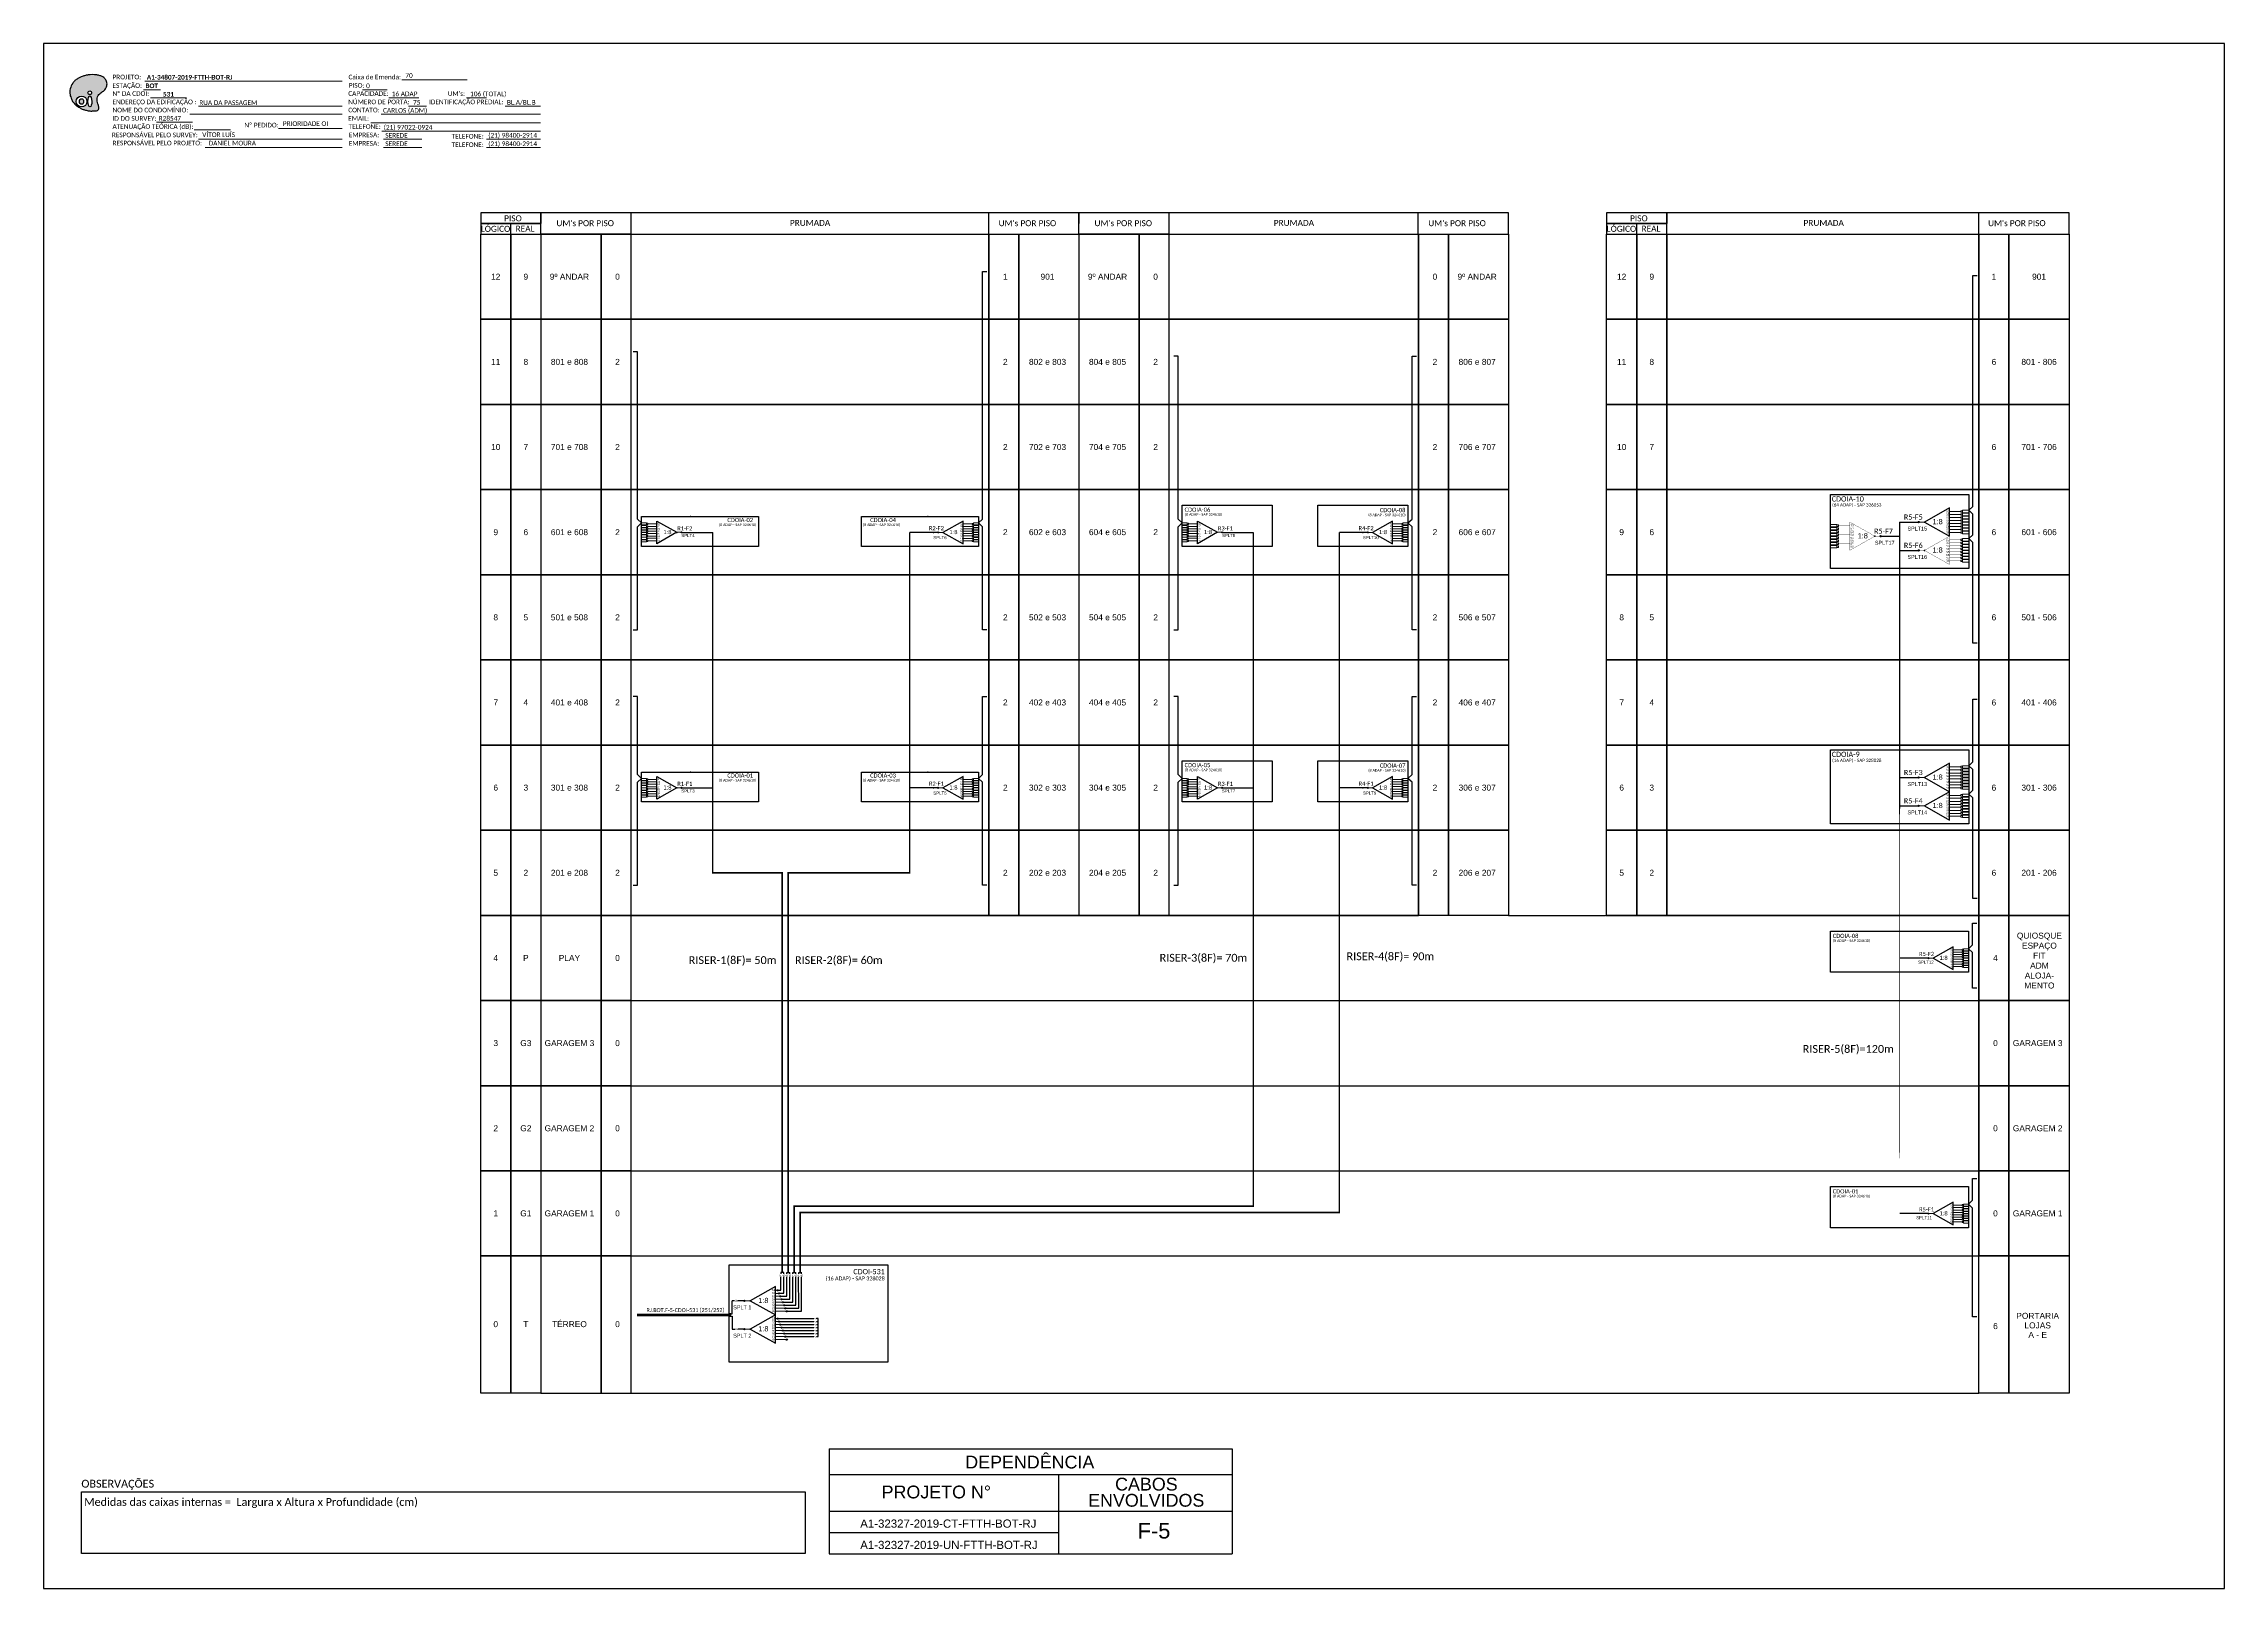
# Model space of a CAD drawing. Extents: x 1774 to 4535, y 448 to 1042.
# Drawn here: x 3696 to 4535, y 448 to 1042 of the extents above; entities that cross this region are included whole.
import ezdxf
from ezdxf.enums import TextEntityAlignment as Align

# ---------------------------------------------------------------- set-up
doc = ezdxf.new("R2010")
doc.units = 0
doc.linetypes.add('DASHED', pattern=[0.75, 0.5, -0.25])
doc.layers.add('Notas', color=7, linetype='Continuous')
doc.styles.add('ARIAL', font='')
doc.styles.add('NORMOGRAFO', font='')
doc.styles.get("Standard").update_dxf_attribs({"font": 'arial.ttf'})
doc.styles.add('WMF-Calibri0', font='calibri.ttf')
doc.styles.add('WMF-Calibri1', font='calibrib.ttf')
doc.styles.get('ARIAL').set_extended_font_data('Arial')
doc.styles.get('NORMOGRAFO').set_extended_font_data('Arial')
doc.linetypes.add('RESERVA', pattern='A,0.5,-0.15,["RESERVA",Standard,S=0.18,R=0,X=0,Y=-0.1],-1.3', length=1.95)

# ---------------------------------------------------------------- blocks, each defined once
blk = doc.blocks.new('SPLT_1-8_DIV_DIR')
h = blk.add_hatch(color=3)
h.dxf.hatch_style = 1
edge = h.paths.add_edge_path()
edge.add_arc((12.77, 4.04), 0.242, 0, 360)
h = blk.add_hatch(color=3)
h.dxf.hatch_style = 1
edge = h.paths.add_edge_path()
edge.add_arc((13.27, 2.88), 0.242, 0, 360)
h = blk.add_hatch(color=3)
h.dxf.hatch_style = 1
edge = h.paths.add_edge_path()
edge.add_arc((13.77, 1.73), 0.242, 0, 360)
h = blk.add_hatch(color=3)
h.dxf.hatch_style = 1
edge = h.paths.add_edge_path()
edge.add_arc((14.27, 0.58), 0.242, 0, 360)
h = blk.add_hatch(color=3)
h.dxf.hatch_style = 1
edge = h.paths.add_edge_path()
edge.add_arc((14.77, -0.58), 0.242, 0, 360)
h = blk.add_hatch(color=3)
h.dxf.hatch_style = 1
edge = h.paths.add_edge_path()
edge.add_arc((15.27, -1.73), 0.242, 0, 360)
h = blk.add_hatch(color=3)
h.dxf.hatch_style = 1
edge = h.paths.add_edge_path()
edge.add_arc((15.77, -2.88), 0.242, 0, 360)
h = blk.add_hatch(color=3)
h.dxf.hatch_style = 1
edge = h.paths.add_edge_path()
edge.add_arc((16.27, -4.04), 0.242, 0, 360)
at = {"color": 1, "lineweight": 0}
blk.add_lwpolyline([(2.22, 0), (0, 0)], dxfattribs=at)
at = {"color": 1}
blk.add_lwpolyline([(11.89, 5.45), (2.22, 0), (11.89, -5.45), (11.89, 5.45)], dxfattribs=at)
at = {"color": 7, "lineweight": 0}
for points in [[(12.77, 4.04), (11.89, 4.04)], [(11.89, 2.88), (13.27, 2.88)], [(11.89, 1.73), (13.77, 1.73)], [(11.89, 0.58), (14.27, 0.58)], [(11.89, -0.58), (14.77, -0.58)], [(11.89, -1.73), (15.27, -1.73)], [(11.89, -2.88), (15.77, -2.88)], [(11.89, -4.04), (16.27, -4.04)]]:
    blk.add_lwpolyline(points, dxfattribs=at)
at = {"color": 3}
for centre in [(12.77, 4.04), (13.27, 2.88), (13.77, 1.73), (14.27, 0.58), (14.77, -0.58), (15.27, -1.73), (15.77, -2.88), (16.27, -4.04)]:
    blk.add_circle(centre, 0.242, dxfattribs=at)
at = {"color": 1, "style": 'ARIAL'}
for s, height, p in [('1:8', 2, (5.35, -0.85)), ('S1', 0.75, (10.52, 3.77)), ('S2', 0.75, (10.52, 2.58)), ('S3', 0.75, (10.52, 1.37)), ('S4', 0.75, (10.52, 0.19)), ('S5', 0.75, (10.52, -1.02)), ('S6', 0.75, (10.52, -2.14)), ('S7', 0.75, (10.52, -3.24)), ('S8', 0.75, (10.52, -4.36))]:
    blk.add_text(s, height=height, dxfattribs=at).set_placement(p)
blk = doc.blocks.new('SPLITTER_')
blk.add_point((0, 0))
at = {"style": 'ARIAL', "flags": 4}
blk.add_attdef('SPLT', (0, -3.26), '', height=1.5, dxfattribs=at)
blk = doc.blocks.new('SPLT_1-8_SC-APC_ESQ')
at = {"color": 3, "lineweight": 0}
for points in [[(2.4, -3), (0, -3)], [(2.4, -4), (0, -4)], [(2.4, -4.2), (0, -4.2)], [(2.4, -5.2), (0, -5.2)], [(2.4, -5.3), (0, -5.3)], [(2.4, -6.3), (0, -6.3)], [(2.4, -6.5), (0, -6.5)], [(2.4, -7.5), (0, -7.5)], [(2.4, -7.6), (0, -7.6)], [(2.4, -8.6), (0, -8.6)], [(2.4, -8.8), (0, -8.8)], [(2.4, -9.8), (0, -9.8)], [(2.4, -9.9), (0, -9.9)], [(2.4, -3), (2.4, -4)], [(2.4, -4.2), (2.4, -5.2)], [(2.4, -5.3), (2.4, -6.3)], [(2.4, -6.5), (2.4, -7.5)], [(2.4, -7.6), (2.4, -8.6)], [(2.4, -8.8), (2.4, -9.8)], [(2.4, -9.9), (2.4, -10.9)], [(3, -3.5), (7.4, -3.5)], [(7.4, -4.7), (3, -4.7)], [(7.4, -5.8), (3, -5.8)], [(7.4, -7), (3, -7)], [(7.4, -8.1), (3, -8.1)], [(7.4, -9.3), (3, -9.3)], [(7.4, -10.4), (3, -10.4)], [(2.4, -10.9), (0, -10.9)], [(2.4, -11.1), (0, -11.1)], [(2.4, -12.1), (0, -12.1)], [(2.4, -11.1), (2.4, -12.1)], [(7.4, -11.6), (3, -11.6)]]:
    blk.add_lwpolyline(points, dxfattribs=at)
for points in [[(3, -3.2), (2.4, -3.2), (2.4, -3.8), (3, -3.8)], [(3, -4.4), (2.4, -4.4), (2.4, -5), (3, -5)], [(3, -5.5), (2.4, -5.5), (2.4, -6.1), (3, -6.1)], [(3, -6.7), (2.4, -6.7), (2.4, -7.3), (3, -7.3)], [(3, -7.8), (2.4, -7.8), (2.4, -8.4), (3, -8.4)], [(3, -9), (2.4, -9), (2.4, -9.6), (3, -9.6)], [(3, -10.1), (2.4, -10.1), (2.4, -10.7), (3, -10.7)], [(3, -11.3), (2.4, -11.3), (2.4, -11.9), (3, -11.9)]]:
    blk.add_lwpolyline(points, close=True, dxfattribs=at)
at = {"color": 1}
blk.add_lwpolyline([(7.4, -2.1), (17, -7.5), (7.4, -13), (7.4, -2.1)], dxfattribs=at)
at = {"color": 1, "lineweight": 0}
blk.add_lwpolyline([(17, -7.5), (19.3, -7.5)], dxfattribs=at)
at = {"color": 1, "style": 'ARIAL'}
for s, height, p in [('S2', 0.75, (7.6, -5)), ('S3', 0.75, (7.6, -6.2)), ('S4', 0.75, (7.6, -7.4)), ('S5', 0.75, (7.5, -8.6)), ('S6', 0.75, (7.6, -9.7)), ('S7', 0.75, (7.6, -10.8)), ('S1', 0.75, (7.7, -3.8)), ('1:8', 2, (10.5, -8.4)), ('S8', 0.75, (7.6, -11.9))]:
    blk.add_text(s, height=height, dxfattribs=at).set_placement(p)
blk = doc.blocks.new('A$C415C251F')
at = {"color": 3}
blk.add_point((0, 0), dxfattribs=at)
blk = doc.blocks.new('LEG_CDOIA8_C-SPLT_ESQ')
at = {"color": 3, "extrusion": (0, 0, -1), "xscale": -1, "zscale": -1}
blk.add_blockref('A$C415C251F', (0, 0), dxfattribs=at)
at = {"color": 1, "style": 'WMF-Calibri0', "flags": 4}
blk.add_attdef('MODELO', text='', height=1.5, dxfattribs=at).set_placement((22.5, -4.5), align=Align.CENTER)
blk.add_attdef('CDO', (21.4, -2.6), '', height=2, dxfattribs=at)
at = {"style": 'ARIAL', "flags": 4}
blk.add_attdef('SPLITAGEM', text='', height=1.5, dxfattribs=at).set_placement((18.6, -12.6), align=Align.CENTER)
blk = doc.blocks.new('SPLT_1-8_SC-APC')
at = {"color": 1, "lineweight": 0}
blk.add_lwpolyline([(-17.04, -7.55), (-19.26, -7.55)], dxfattribs=at)
at = {"color": 1}
blk.add_lwpolyline([(-7.37, -2.1), (-17.04, -7.55), (-7.37, -13), (-7.37, -2.1)], dxfattribs=at)
at = {"color": 3, "lineweight": 0}
for points in [[(-2.99, -3.51), (-7.37, -3.51)], [(-7.37, -4.66), (-2.99, -4.66)], [(-7.37, -5.82), (-2.99, -5.82)], [(-7.37, -6.97), (-2.99, -6.97)], [(-7.37, -8.12), (-2.99, -8.12)], [(-2.41, -3.02), (-2.41, -4)], [(-2.41, -3.02), (0, -3.02)], [(-2.41, -4), (0, -4)], [(-2.41, -4.17), (-2.41, -5.16)], [(-2.41, -4.17), (0, -4.17)], [(-2.41, -5.16), (0, -5.16)], [(-2.41, -5.32), (-2.41, -6.31)], [(-2.41, -5.32), (0, -5.32)], [(-2.41, -6.31), (0, -6.31)], [(-2.41, -6.48), (-2.41, -7.46)], [(-2.41, -6.48), (0, -6.48)], [(-2.41, -7.46), (0, -7.46)], [(-2.41, -7.63), (-2.41, -8.62)], [(-2.41, -7.63), (0, -7.63)], [(-7.37, -9.28), (-2.99, -9.28)], [(-7.37, -10.43), (-2.99, -10.43)], [(-7.37, -11.58), (-2.99, -11.58)], [(-2.41, -8.62), (0, -8.62)], [(-2.41, -8.78), (-2.41, -9.77)], [(-2.41, -8.78), (0, -8.78)], [(-2.41, -9.77), (0, -9.77)], [(-2.41, -9.94), (-2.41, -10.92)], [(-2.41, -9.94), (0, -9.94)], [(-2.41, -10.92), (0, -10.92)], [(-2.41, -11.09), (-2.41, -12.08)], [(-2.41, -11.09), (0, -11.09)], [(-2.41, -12.08), (0, -12.08)]]:
    blk.add_lwpolyline(points, dxfattribs=at)
for points in [[(-2.99, -3.22), (-2.41, -3.22), (-2.41, -3.8), (-2.99, -3.8)], [(-2.99, -4.38), (-2.41, -4.38), (-2.41, -4.95), (-2.99, -4.95)], [(-2.99, -5.53), (-2.41, -5.53), (-2.41, -6.1), (-2.99, -6.1)], [(-2.99, -6.68), (-2.41, -6.68), (-2.41, -7.26), (-2.99, -7.26)], [(-2.99, -7.84), (-2.41, -7.84), (-2.41, -8.41), (-2.99, -8.41)], [(-2.99, -8.99), (-2.41, -8.99), (-2.41, -9.56), (-2.99, -9.56)], [(-2.99, -10.14), (-2.41, -10.14), (-2.41, -10.72), (-2.99, -10.72)], [(-2.99, -11.3), (-2.41, -11.3), (-2.41, -11.87), (-2.99, -11.87)]]:
    blk.add_lwpolyline(points, close=True, dxfattribs=at)
at = {"color": 1, "style": 'ARIAL'}
for s, height, p in [('1:8', 2, (-13.91, -8.4)), ('S1', 0.75, (-8.74, -3.78)), ('S2', 0.75, (-8.74, -4.97)), ('S3', 0.75, (-8.74, -6.18)), ('S4', 0.75, (-8.74, -7.36)), ('S5', 0.75, (-8.74, -8.57)), ('S6', 0.75, (-8.74, -9.69)), ('S7', 0.75, (-8.74, -10.78)), ('S8', 0.75, (-8.74, -11.9))]:
    blk.add_text(s, height=height, dxfattribs=at).set_placement(p)
blk = doc.blocks.new('LEG_CDOIA8_C-SPLT_DIR')
at = {"color": 3}
blk.add_blockref('A$C415C251F', (0, 0), dxfattribs=at)
at = {"color": 1, "style": 'WMF-Calibri0', "flags": 4}
blk.add_attdef('CDO', (-26.8, -2.6), '', height=2, dxfattribs=at)
blk.add_attdef('MODELO', text='', height=1.5, dxfattribs=at).set_placement((-22.2, -4.5), align=Align.CENTER)
at = {"style": 'ARIAL', "flags": 4}
blk.add_attdef('SPLITAGEM', text='', height=1.5, dxfattribs=at).set_placement((-18.4, -12.6), align=Align.CENTER)
blk = doc.blocks.new('SPLT_1-8_SC-APC PLANEJADO')
at = {"color": 30, "linetype": 'DASHED', "lineweight": 0, "ltscale": 2.5, "const_width": 0.1}
for points in [[(4933.11, -609.78), (4930.89, -609.78)], [(4947.15, -605.74), (4942.78, -605.74)], [(4942.78, -606.89), (4947.15, -606.89)], [(4942.78, -608.05), (4947.15, -608.05)], [(4942.78, -609.2), (4947.15, -609.2)], [(4942.78, -610.35), (4947.15, -610.35)], [(4942.78, -611.51), (4947.15, -611.51)], [(4942.78, -612.66), (4947.15, -612.66)], [(4942.78, -613.81), (4947.15, -613.81)]]:
    blk.add_lwpolyline(points, dxfattribs=at)
at = {"color": 30, "linetype": 'DASHED', "ltscale": 2.5, "const_width": 0.1}
blk.add_lwpolyline([(4942.78, -604.33), (4933.11, -609.78), (4942.78, -615.23), (4942.78, -604.33)], dxfattribs=at)
at = {"color": 3, "lineweight": 0}
for points in [[(4947.15, -605.46), (4947.73, -605.46), (4947.73, -606.03), (4947.15, -606.03)], [(4947.15, -606.61), (4947.73, -606.61), (4947.73, -607.18), (4947.15, -607.18)], [(4947.15, -607.76), (4947.73, -607.76), (4947.73, -608.33), (4947.15, -608.33)], [(4947.15, -608.91), (4947.73, -608.91), (4947.73, -609.49), (4947.15, -609.49)], [(4947.15, -610.07), (4947.73, -610.07), (4947.73, -610.64), (4947.15, -610.64)], [(4947.15, -611.22), (4947.73, -611.22), (4947.73, -611.79), (4947.15, -611.79)], [(4947.15, -612.37), (4947.73, -612.37), (4947.73, -612.95), (4947.15, -612.95)], [(4947.15, -613.53), (4947.73, -613.53), (4947.73, -614.1), (4947.15, -614.1)]]:
    blk.add_lwpolyline(points, close=True, dxfattribs=at)
for points in [[(4947.73, -605.25), (4947.73, -606.23)], [(4947.73, -605.25), (4950.15, -605.25)], [(4947.73, -606.23), (4950.15, -606.23)], [(4947.73, -606.4), (4947.73, -607.39)], [(4947.73, -606.4), (4950.15, -606.4)], [(4947.73, -607.39), (4950.15, -607.39)], [(4947.73, -607.55), (4947.73, -608.54)], [(4947.73, -607.55), (4950.15, -607.55)], [(4947.73, -608.54), (4950.15, -608.54)], [(4947.73, -608.71), (4947.73, -609.69)], [(4947.73, -608.71), (4950.15, -608.71)], [(4947.73, -609.69), (4950.15, -609.69)], [(4947.73, -609.86), (4947.73, -610.85)], [(4947.73, -609.86), (4950.15, -609.86)], [(4947.73, -610.85), (4950.15, -610.85)], [(4947.73, -611.01), (4947.73, -612)], [(4947.73, -611.01), (4950.15, -611.01)], [(4947.73, -612), (4950.15, -612)], [(4947.73, -612.17), (4947.73, -613.15)], [(4947.73, -612.17), (4950.15, -612.17)], [(4947.73, -613.15), (4950.15, -613.15)], [(4947.73, -613.32), (4947.73, -614.31)], [(4947.73, -613.32), (4950.15, -613.32)], [(4947.73, -614.31), (4950.15, -614.31)]]:
    blk.add_lwpolyline(points, dxfattribs=at)
at = {"color": 30, "style": 'ARIAL'}
for s, height, p in [('1:8', 2, (4936.24, -610.63)), ('S1', 0.75, (4941.41, -606.01)), ('S2', 0.75, (4941.41, -607.2)), ('S3', 0.75, (4941.41, -608.41)), ('S4', 0.75, (4941.41, -609.59)), ('S5', 0.75, (4941.41, -610.8)), ('S6', 0.75, (4941.41, -611.92)), ('S7', 0.75, (4941.41, -613.02)), ('S8', 0.75, (4941.41, -614.13))]:
    blk.add_text(s, height=height, dxfattribs=at).set_placement(p)
blk = doc.blocks.new('SPLT_1-8_SC-APC PLANEJADO ESQ.')
at = {"color": 3, "lineweight": 0}
for points in [[(4928.02, -633.89), (4925.61, -633.89)], [(4928.02, -634.87), (4925.61, -634.87)], [(4928.02, -635.04), (4925.61, -635.04)], [(4928.02, -636.02), (4925.61, -636.02)], [(4928.02, -636.19), (4925.61, -636.19)], [(4928.02, -637.18), (4925.61, -637.18)], [(4928.02, -633.89), (4928.02, -634.87)], [(4928.02, -635.04), (4928.02, -636.02)], [(4928.02, -636.19), (4928.02, -637.18)], [(4928.02, -637.34), (4925.61, -637.34)], [(4928.02, -638.33), (4925.61, -638.33)], [(4928.02, -638.5), (4925.61, -638.5)], [(4928.02, -639.48), (4925.61, -639.48)], [(4928.02, -639.65), (4925.61, -639.65)], [(4928.02, -640.64), (4925.61, -640.64)], [(4928.02, -640.8), (4925.61, -640.8)], [(4928.02, -641.79), (4925.61, -641.79)], [(4928.02, -641.96), (4925.61, -641.96)], [(4928.02, -642.94), (4925.61, -642.94)], [(4928.02, -637.34), (4928.02, -638.33)], [(4928.02, -638.5), (4928.02, -639.48)], [(4928.02, -639.65), (4928.02, -640.64)], [(4928.02, -640.8), (4928.02, -641.79)], [(4928.02, -641.96), (4928.02, -642.94)]]:
    blk.add_lwpolyline(points, dxfattribs=at)
for points in [[(4928.6, -634.09), (4928.02, -634.09), (4928.02, -634.66), (4928.6, -634.66)], [(4928.6, -635.25), (4928.02, -635.25), (4928.02, -635.82), (4928.6, -635.82)], [(4928.6, -636.4), (4928.02, -636.4), (4928.02, -636.97), (4928.6, -636.97)], [(4928.6, -637.55), (4928.02, -637.55), (4928.02, -638.12), (4928.6, -638.12)], [(4928.6, -638.7), (4928.02, -638.7), (4928.02, -639.28), (4928.6, -639.28)], [(4928.6, -639.86), (4928.02, -639.86), (4928.02, -640.43), (4928.6, -640.43)], [(4928.6, -641.01), (4928.02, -641.01), (4928.02, -641.58), (4928.6, -641.58)], [(4928.6, -642.16), (4928.02, -642.16), (4928.02, -642.74), (4928.6, -642.74)]]:
    blk.add_lwpolyline(points, close=True, dxfattribs=at)
at = {"color": 30, "linetype": 'DASHED', "lineweight": 0, "ltscale": 2.5, "const_width": 0.1}
for points in [[(4928.6, -634.38), (4932.98, -634.38)], [(4932.98, -635.53), (4928.6, -635.53)], [(4932.98, -636.68), (4928.6, -636.68)], [(4932.98, -637.84), (4928.6, -637.84)], [(4932.98, -638.99), (4928.6, -638.99)], [(4932.98, -640.14), (4928.6, -640.14)], [(4932.98, -641.3), (4928.6, -641.3)], [(4932.98, -642.45), (4928.6, -642.45)], [(4942.65, -638.41), (4944.87, -638.41)]]:
    blk.add_lwpolyline(points, dxfattribs=at)
at = {"color": 30, "linetype": 'DASHED', "ltscale": 2.5, "const_width": 0.1}
blk.add_lwpolyline([(4932.98, -632.97), (4942.65, -638.41), (4932.98, -643.86), (4932.98, -632.97)], dxfattribs=at)
at = {"color": 30, "style": 'ARIAL'}
for s, height, p in [('S3', 0.75, (4933.16, -637.05)), ('S2', 0.75, (4933.17, -635.83)), ('S1', 0.75, (4933.31, -634.65)), ('1:8', 2, (4936.06, -639.27)), ('S5', 0.75, (4933.16, -639.43)), ('S4', 0.75, (4933.17, -638.22)), ('S6', 0.75, (4933.16, -640.55)), ('S7', 0.75, (4933.16, -641.65)), ('S8', 0.75, (4933.16, -642.77))]:
    blk.add_text(s, height=height, dxfattribs=at).set_placement(p)
blk = doc.blocks.new('OI')
h = blk.add_hatch(color=40)
edge = h.paths.add_edge_path()
edge.add_spline(control_points=[(4.35, -0.67), (3.92, -0.99), (3.26, -1.5), (2.81, -2.59), (2.9, -3.5), (3.06, -4.27), (3.31, -4.85), (3.37, -5.39), (3.4, -5.88), (3.2, -6.4), (2.54, -6.61), (1.65, -6.63), (0.55, -6.67), (-0.56, -6.42), (-1.61, -6.14), (-2.77, -5.61), (-3.92, -4.77), (-4.89, -3.7), (-5.34, -2.65), (-5.6, -1.94), (-5.85, -0.96), (-5.71, 0.47), (-5.1, 2.02), (-4.14, 3.02), (-3.3, 3.61), (-2.37, 4.16), (-1.36, 4.44), (-0.56, 4.7), (0.79, 4.85), (2.24, 4.97), (3.79, 4.57), (4.67, 4.21), (5.44, 3.65), (5.76, 2.99), (6.03, 2.21), (6.01, 1.46), (5.72, 0.64), (5.31, 0.08), (4.88, -0.38), (4.51, -0.55), (4.35, -0.67)], knot_values=[0, 0, 0, 0, 1.60434, 2.417191, 3.427595, 4.282808, 4.776746, 5.304182, 5.888771, 6.258406, 6.858137, 7.79129, 8.986195, 10.124242, 11.187857, 12.242908, 13.953784, 15.414161, 16.515391, 17.349188, 17.675853, 19.552021, 21.515531, 22.568638, 23.63245, 24.621084, 25.782718, 26.745347, 27.142653, 29.870543, 31.004649, 31.921532, 32.709589, 33.801391, 34.042471, 35.192333, 35.971461, 36.628871, 37.254359, 37.836911, 37.836911, 37.836911, 37.836911], degree=3, periodic=1)
h.paths.add_polyline_path([(1.13, -0.87, -1), (-0.04, -0.87, -1)], flags=16)
edge = h.paths.add_edge_path(flags=16)
edge.add_ellipse((0.56, -3.59), major_axis=(-0.02, 1.71), ratio=0.361305, start_angle=0, end_angle=360)
h.paths.add_polyline_path([(-0.36, -3.62, -1), (-3.8, -3.62, -1)], flags=16)
edge = h.paths.add_edge_path(flags=0)
edge.add_ellipse((-2.08, -3.62), major_axis=(0, 0.885), ratio=0.758294, start_angle=0, end_angle=360)
at = {"color": 40}
for centre, radius in [((-2.08, -3.62), 1.72), ((0.54, -0.87), 0.587)]:
    blk.add_circle(centre, radius, dxfattribs=at)
blk.add_ellipse((-2.08, -3.62), major_axis=(0, 0.885), ratio=0.758294, start_param=-3.141592653589792, end_param=3.141592653589792, dxfattribs=at)
blk.add_ellipse((0.56, -3.59), major_axis=(-0.02, 1.71), ratio=0.361305, dxfattribs=at)
at = {"color": 40, "start_tangent": (-0.800898, -0.598801), "end_tangent": (-0.800898, -0.598801)}
blk.add_spline([(4.35, -0.67), (3.2, -1.78), (2.9, -2.54), (2.92, -3.55), (3.12, -4.38), (3.28, -4.85), (3.37, -5.37), (3.35, -5.95), (3.2, -6.29), (2.66, -6.55), (1.73, -6.63), (0.54, -6.62), (-0.58, -6.41), (-1.6, -6.11), (-2.56, -5.67), (-3.95, -4.67), (-4.89, -3.56), (-5.37, -2.56), (-5.64, -1.78), (-5.72, -1.46), (-5.63, 0.42), (-4.84, 2.22), (-4.13, 2.99), (-3.27, 3.62), (-2.4, 4.09), (-1.3, 4.47), (-0.37, 4.72), (0.02, 4.77), (2.75, 4.8), (3.85, 4.53), (4.69, 4.16), (5.31, 3.68), (5.85, 2.73), (5.93, 2.5), (5.94, 1.35), (5.67, 0.62), (5.29, 0.08), (4.84, -0.36), (4.35, -0.67)], degree=3, dxfattribs=at)
blk = doc.blocks.new('new block')
at = {"color": 7, "lineweight": 0}
for points in [[(38.89, -14.48), (114.86, -14.48)], [(137.7, -13.99), (162.84, -13.99)], [(38.38, -17.76), (44.92, -17.76)], [(41.04, -20.83), (54.98, -20.83)], [(59.61, -24.07), (114.86, -24.07)], [(122.66, -17.72), (132.14, -17.72)], [(132.71, -20.83), (144.33, -20.83)], [(140.29, -24.07), (147.24, -24.07)], [(162.65, -20.83), (170.32, -20.83)], [(177.47, -24.07), (191.02, -24.07)], [(43.36, -30.25), (57.3, -30.25)], [(56.2, -27.18), (114.86, -27.18)], [(57.89, -33.21), (71.84, -33.21)], [(90.34, -32.66), (114.84, -32.66)], [(125.78, -30.42), (191.05, -30.42)], [(129.82, -27.18), (191.05, -27.18)], [(59.61, -36.77), (114.86, -36.77)], [(62.1, -40.01), (114.86, -40.01)], [(130.07, -33.66), (191.05, -33.66)], [(130.68, -36.77), (145.48, -36.77)], [(130.68, -40.01), (145.48, -40.01)], [(170.28, -36.77), (191.05, -36.77)], [(170.28, -40.01), (191.05, -40.01)]]:
    blk.add_lwpolyline(points, dxfattribs=at)
at = {"color": 7, "xscale": 1.213923925163967, "yscale": 1.213923925163967, "zscale": 1.213923925163967, "rotation": 0.1532896023949059}
blk.add_blockref('OI', (17.09, -17.86), dxfattribs=at)
at = {"color": 7, "lineweight": 0, "style": 'WMF-Calibri0'}
for s, height, p in [('PROJETO:', 1.793, (26.49, -13.74)), ('ESTAÇÃO:', 1.793, (26.49, -17.02)), ('Caixa de Emenda:', 1.7927, (117.25, -13.74)), ('PISO:', 1.793, (117.32, -16.97)), ('Nº DA CDOI:', 1.7927, (26.49, -20.09)), ('ENDEREÇO DA EDIFICAÇÃO :', 1.7927, (26.49, -23.32)), ('NOME DO CONDOMÍNIO:', 1.7927, (26.49, -26.44)), ('CAPACIDADE:', 1.7927, (117.14, -20.09)), ('CONTATO:', 1.793, (117.14, -26.44)), ('NÚMERO DE PORTA:', 1.7927, (117.14, -23.32)), ('IDENTIFICAÇÃO PREDIAL:', 1.7927, (148.22, -23.32)), ("UM's:", 1.793, (155.38, -20.09)), ('ATENUAÇÃO TEÓRICA (dB):', 1.7927, (26.49, -32.79)), ('ID DO SURVEY:', 1.7927, (26.49, -29.67)), ('Nº PEDIDO:', 1.793, (77.2, -32.23)), ('EMAIL:', 1.793, (117.14, -29.67)), ('TELEFONE:', 1.793, (117.32, -32.79)), ('RESPONSÁVEL PELO SURVEY:', 1.7927, (26.25, -36.02)), ('RESPONSÁVEL PELO PROJETO:', 1.7927, (26.49, -39.13)), ('EMPRESA:', 1.793, (117.32, -36.02)), ('EMPRESA:', 1.793, (117.32, -39.26)), ('TELEFONE:', 1.793, (156.92, -36.53)), ('TELEFONE:', 1.793, (156.92, -39.76))]:
    blk.add_text(s, height=height, dxfattribs=at).set_placement(p)
at = {"color": 7, "lineweight": 0, "flags": 8}
for tag, p, style in [('EST', (39.17, -17.11), 'WMF-Calibri1'), ('PROJ', (39.69, -13.83), 'WMF-Calibri1'), ('PISO_PTR', (124.01, -17.12), 'WMF-Calibri0'), ('CEOS-XX', (139.1, -13.15), 'WMF-Calibri0'), ('NOME_DO_COND.', (56.46, -26.72), 'WMF-Calibri0'), ('LOGRADOURO', (59.87, -23.61), 'WMF-Calibri0'), ('NOME_DO_CONTATO', (130.53, -26.58), 'WMF-Calibri0'), ('CAPAC.', (133.88, -20.21), 'WMF-Calibri0'), ('N°', (142.07, -23.47), 'WMF-Calibri0'), ("UC'S", (164, -20.23), 'WMF-Calibri0'), ('N°PREDIO', (178.17, -23.47), 'WMF-Calibri0'), ('_ID_', (43.62, -29.64), 'WMF-Calibri0'), ('O_POTEN', (59.29, -32.38), 'WMF-Calibri0'), ('EMAIL', (126.49, -29.82), 'WMF-Calibri0'), ('TELEFONE', (130.77, -33.06), 'WMF-Calibri0'), ('RES_SURVEY', (61, -35.93), 'WMF-Calibri0'), ('RES_PROJ', (63.49, -39.17), 'WMF-Calibri0'), ('EMP_RESP_SURVEY', (131.38, -36.17), 'WMF-Calibri0'), ('EMP_RESP_PROJ', (131.38, -39.41), 'WMF-Calibri0'), ('CONT_RESP_SURVEY', (170.99, -36.17), 'WMF-Calibri0'), ('CONT_RESP_PROJ', (170.99, -39.41), 'WMF-Calibri0')]:
    blk.add_attdef(tag, p, '', height=1.79, dxfattribs=dict(at, style=style))
at = {"color": 7, "lineweight": 0, "style": 'WMF-Calibri1', "flags": 8}
blk.add_attdef("N° CDO'S", text='', height=1.79, dxfattribs=at).set_placement((48.01, -20.37), align=Align.CENTER)
at = {"style": 'WMF-Calibri0'}
blk.add_attdef('N_PEDIDO', (92, -31.67), '', height=1.8, dxfattribs=at)

msp = doc.modelspace()

# ---------------------------------------------------------------- hatches: boundary and pattern name
h = msp.add_hatch(color=3)
h.dxf.hatch_style = 1
edge = h.paths.add_edge_path()
edge.add_arc((4417.27, 858.21), 0.256, 0, 360)
h = msp.add_hatch(color=3)
h.dxf.hatch_style = 1
edge = h.paths.add_edge_path()
edge.add_arc((3941.6, 854.24), 0.205, 0, 360)
h = msp.add_hatch(color=3)
h.dxf.hatch_style = 1
edge = h.paths.add_edge_path()
edge.add_arc((4040.29, 854.24), 0.205, 0, 360)
h = msp.add_hatch(color=3)
h.dxf.hatch_style = 1
edge = h.paths.add_edge_path()
edge.add_arc((4149.49, 854.24), 0.205, 0, 360)
h = msp.add_hatch(color=3)
h.dxf.hatch_style = 1
edge = h.paths.add_edge_path()
edge.add_arc((4205.5, 854.24), 0.205, 0, 360)
h = msp.add_hatch(color=3)
h.dxf.hatch_style = 1
edge = h.paths.add_edge_path()
edge.add_arc((4402.66, 852.76), 0.256, 0, 360)
h = msp.add_hatch(color=3)
h.dxf.hatch_style = 1
edge = h.paths.add_edge_path()
edge.add_arc((4417.27, 847.32), 0.256, 0, 360)
h = msp.add_hatch(color=3)
h.dxf.hatch_style = 1
edge = h.paths.add_edge_path()
edge.add_arc((3941.6, 756.01), 0.205, 0, 360)
h = msp.add_hatch(color=3)
h.dxf.hatch_style = 1
edge = h.paths.add_edge_path()
edge.add_arc((4040.29, 756.01), 0.205, 0, 360)
h = msp.add_hatch(color=3)
h.dxf.hatch_style = 1
edge = h.paths.add_edge_path()
edge.add_arc((4149.49, 756.01), 0.205, 0, 360)
h = msp.add_hatch(color=3)
h.dxf.hatch_style = 1
edge = h.paths.add_edge_path()
edge.add_arc((4205.5, 756.01), 0.205, 0, 360)
h = msp.add_hatch(color=3)
h.dxf.hatch_style = 1
edge = h.paths.add_edge_path()
edge.add_arc((4417.27, 759.98), 0.256, 0, 360)
h = msp.add_hatch(color=3)
h.dxf.hatch_style = 1
edge = h.paths.add_edge_path()
edge.add_arc((4417.27, 749.08), 0.256, 0, 360)
h = msp.add_hatch(color=3)
h.dxf.hatch_style = 1
edge = h.paths.add_edge_path()
edge.add_arc((4421.03, 690.52), 0.205, 0, 360)
h = msp.add_hatch(color=3)
h.dxf.hatch_style = 1
edge = h.paths.add_edge_path()
edge.add_arc((4421.03, 592.29), 0.205, 0, 360)
h = msp.add_hatch(color=3)
h.dxf.hatch_style = 1
edge = h.paths.add_edge_path()
edge.add_arc((3965.75, 558.75), 0.256, 0, 360)
h = msp.add_hatch(color=3)
h.dxf.hatch_style = 1
edge = h.paths.add_edge_path()
edge.add_arc((3965.75, 547.86), 0.256, 0, 360)

# ---------------------------------------------------------------- linework, layer by layer
at = {"color": 2}
for p, q in [((4409.97, 858.21), (4417.27, 858.21)), ((4409.97, 759.98), (4417.27, 759.98)), ((4409.97, 749.08), (4417.27, 749.08)), ((3994.12, 551.89), (3993.52, 551.89)), ((3993.52, 550.74), (3994.12, 550.74)), ((3993.52, 549.59), (3994.12, 549.59)), ((3993.52, 548.43), (3994.12, 548.43)), ((3993.52, 547.28), (3994.12, 547.28)), ((3994.12, 544.97), (3994.12, 551.89))]:
    msp.add_line(p, q, dxfattribs=at)
at = {"color": 8, "linetype": 'RESERVA', "ltscale": 3}
for p, q in [((3993.52, 546.13), (3994.12, 546.13)), ((3993.52, 544.97), (3994.12, 544.97))]:
    msp.add_line(p, q, dxfattribs=at)
for points in [[(3696.27, 448.18), (4534.83, 448.18), (4534.83, 1042.18), (3696.27, 1042.18), (3696.27, 448.18)], [(3875.91, 968.92), (3875.91, 973.03)], [(3887.48, 968.92), (4094.4, 968.92), (4094.4, 977.14), (3887.48, 977.14), (3887.48, 977.14), (3887.48, 973.03)], [(3922.2, 968.92), (3922.2, 977.14)], [(4059.67, 968.92), (4059.67, 977.14)], [(4094.4, 968.92), (4259.61, 968.92), (4259.61, 977.14), (4094.4, 977.14), (4094.4, 977.14), (4094.4, 973.03)], [(4129.12, 968.92), (4129.12, 977.14)], [(4224.88, 968.92), (4224.88, 977.14)], [(4308.86, 968.92), (4308.86, 973.03)], [(4320.43, 968.92), (4475.18, 968.92), (4475.18, 977.14), (4320.43, 977.14), (4320.43, 977.14), (4320.43, 973.03)], [(4440.43, 968.92), (4440.43, 977.14)], [(3922.2, 674.23), (3922.2, 706.97), (4059.69, 706.97)], [(4059.69, 706.97), (4071.26, 706.97)], [(4071.26, 706.97), (4094.4, 706.97)], [(4117.55, 706.97), (4094.4, 706.97)], [(4129.12, 706.97), (4117.55, 706.97)], [(4129.12, 706.97), (4224.89, 706.97)], [(4259.61, 706.97), (4296.86, 706.97)], [(4297.28, 706.97), (4308.86, 706.97)], [(4308.86, 706.97), (4320.43, 706.97)], [(4320.43, 706.97), (4440.43, 706.97), (4440.43, 674.23)], [(3922.2, 641.48), (3922.2, 674.23)], [(3922.2, 674.23), (4440.43, 674.23)], [(4440.43, 674.23), (4440.43, 641.48)], [(3922.2, 608.74), (3922.2, 641.48)], [(3922.2, 641.48), (4440.43, 641.48)], [(4440.43, 641.48), (4440.43, 608.74)], [(3922.2, 576), (3922.2, 608.74)], [(3922.2, 608.74), (4440.43, 608.74)], [(4440.43, 608.74), (4440.43, 576)], [(3922.2, 576), (4440.43, 576)], [(3922.2, 523.25), (4440.43, 523.25)]]:
    msp.add_lwpolyline(points)
for points in [[(3864.34, 973.03), (3887.48, 973.03), (3887.48, 977.14), (3864.34, 977.14)], [(3864.34, 968.92), (3887.48, 968.92), (3887.48, 973.03), (3864.34, 973.03)], [(4297.28, 973.03), (4320.43, 973.03), (4320.43, 977.14), (4297.28, 977.14)], [(4297.28, 968.92), (4320.43, 968.92), (4320.43, 973.03), (4297.28, 973.03)], [(3864.34, 968.92), (3875.91, 968.92), (3875.91, 936.18), (3864.34, 936.18)], [(3875.91, 968.92), (3887.48, 968.92), (3887.48, 936.18), (3875.91, 936.18)], [(3910.63, 968.92), (3887.48, 968.92), (3887.48, 936.18), (3910.63, 936.18)], [(3922.2, 968.92), (3910.63, 968.92), (3910.63, 936.18), (3922.2, 936.18)], [(3922.2, 968.92), (4059.69, 968.92), (4059.69, 936.18), (3922.2, 936.18)], [(4059.69, 968.92), (4071.26, 968.92), (4071.26, 936.18), (4059.69, 936.18)], [(4071.26, 968.92), (4094.4, 968.92), (4094.4, 936.18), (4071.26, 936.18)], [(4117.55, 968.92), (4094.4, 968.92), (4094.4, 936.18), (4117.55, 936.18)], [(4129.12, 968.92), (4117.55, 968.92), (4117.55, 936.18), (4129.12, 936.18)], [(4129.12, 968.92), (4224.89, 968.92), (4224.89, 936.18), (4129.12, 936.18)], [(4224.89, 968.92), (4236.47, 968.92), (4236.47, 936.18), (4224.89, 936.18)], [(4236.47, 968.92), (4259.61, 968.92), (4259.61, 936.18), (4236.47, 936.18)], [(4297.28, 968.92), (4308.86, 968.92), (4308.86, 936.18), (4297.28, 936.18)], [(4308.86, 968.92), (4320.43, 968.92), (4320.43, 936.18), (4308.86, 936.18)], [(4320.43, 968.92), (4440.43, 968.92), (4440.43, 936.18), (4320.43, 936.18)], [(4440.43, 968.92), (4452, 968.92), (4452, 936.18), (4440.43, 936.18)], [(4452, 968.92), (4475.15, 968.92), (4475.15, 936.18), (4452, 936.18)], [(3864.34, 936.18), (3875.91, 936.18), (3875.91, 903.43), (3864.34, 903.43)], [(3875.91, 936.18), (3887.48, 936.18), (3887.48, 903.43), (3875.91, 903.43)], [(3910.63, 936.18), (3887.48, 936.18), (3887.48, 903.43), (3910.63, 903.43)], [(3922.2, 936.18), (3910.63, 936.18), (3910.63, 903.43), (3922.2, 903.43)], [(3922.2, 936.18), (4059.69, 936.18), (4059.69, 903.43), (3922.2, 903.43)], [(4059.69, 936.18), (4071.26, 936.18), (4071.26, 903.43), (4059.69, 903.43)], [(4071.26, 936.18), (4094.4, 936.18), (4094.4, 903.43), (4071.26, 903.43)], [(4117.55, 936.18), (4094.4, 936.18), (4094.4, 903.43), (4117.55, 903.43)], [(4129.12, 936.18), (4117.55, 936.18), (4117.55, 903.43), (4129.12, 903.43)], [(4129.12, 936.18), (4224.89, 936.18), (4224.89, 903.43), (4129.12, 903.43)], [(4224.89, 936.18), (4236.47, 936.18), (4236.47, 903.43), (4224.89, 903.43)], [(4236.47, 936.18), (4259.61, 936.18), (4259.61, 903.43), (4236.47, 903.43)], [(4297.28, 936.18), (4308.86, 936.18), (4308.86, 903.43), (4297.28, 903.43)], [(4308.86, 936.18), (4320.43, 936.18), (4320.43, 903.43), (4308.86, 903.43)], [(4320.43, 936.18), (4440.43, 936.18), (4440.43, 903.43), (4320.43, 903.43)], [(4440.43, 936.18), (4452, 936.18), (4452, 903.43), (4440.43, 903.43)], [(4452, 936.18), (4475.15, 936.18), (4475.15, 903.43), (4452, 903.43)], [(3864.34, 903.43), (3875.91, 903.43), (3875.91, 870.69), (3864.34, 870.69)], [(3875.91, 903.43), (3887.48, 903.43), (3887.48, 870.69), (3875.91, 870.69)], [(3910.63, 903.43), (3887.48, 903.43), (3887.48, 870.69), (3910.63, 870.69)], [(3922.2, 903.43), (3910.63, 903.43), (3910.63, 870.69), (3922.2, 870.69)], [(3922.2, 903.43), (4059.69, 903.43), (4059.69, 870.69), (3922.2, 870.69)], [(4059.69, 903.43), (4071.26, 903.43), (4071.26, 870.69), (4059.69, 870.69)], [(4071.26, 903.43), (4094.4, 903.43), (4094.4, 870.69), (4071.26, 870.69)], [(4117.55, 903.43), (4094.4, 903.43), (4094.4, 870.69), (4117.55, 870.69)], [(4129.12, 903.43), (4117.55, 903.43), (4117.55, 870.69), (4129.12, 870.69)], [(4129.12, 903.43), (4224.89, 903.43), (4224.89, 870.69), (4129.12, 870.69)], [(4224.89, 903.43), (4236.47, 903.43), (4236.47, 870.69), (4224.89, 870.69)], [(4236.47, 903.43), (4259.61, 903.43), (4259.61, 870.69), (4236.47, 870.69)], [(4297.28, 903.43), (4308.86, 903.43), (4308.86, 870.69), (4297.28, 870.69)], [(4308.86, 903.43), (4320.43, 903.43), (4320.43, 870.69), (4308.86, 870.69)], [(4320.43, 903.43), (4440.43, 903.43), (4440.43, 870.69), (4320.43, 870.69)], [(4440.43, 903.43), (4452, 903.43), (4452, 870.69), (4440.43, 870.69)], [(4452, 903.43), (4475.15, 903.43), (4475.15, 870.69), (4452, 870.69)], [(3864.34, 870.69), (3875.91, 870.69), (3875.91, 837.95), (3864.34, 837.95)], [(3875.91, 870.69), (3887.48, 870.69), (3887.48, 837.95), (3875.91, 837.95)], [(3910.63, 870.69), (3887.48, 870.69), (3887.48, 837.95), (3910.63, 837.95)], [(3922.2, 870.69), (3910.63, 870.69), (3910.63, 837.95), (3922.2, 837.95)], [(3922.2, 870.69), (4059.69, 870.69), (4059.69, 837.95), (3922.2, 837.95)], [(4059.69, 870.69), (4071.26, 870.69), (4071.26, 837.95), (4059.69, 837.95)], [(4071.26, 870.69), (4094.4, 870.69), (4094.4, 837.95), (4071.26, 837.95)], [(4117.55, 870.69), (4094.4, 870.69), (4094.4, 837.95), (4117.55, 837.95)], [(4129.12, 870.69), (4117.55, 870.69), (4117.55, 837.95), (4129.12, 837.95)], [(4129.12, 870.69), (4224.89, 870.69), (4224.89, 837.95), (4129.12, 837.95)], [(4224.89, 870.69), (4236.47, 870.69), (4236.47, 837.95), (4224.89, 837.95)], [(4236.47, 870.69), (4259.61, 870.69), (4259.61, 837.95), (4236.47, 837.95)], [(4297.28, 870.69), (4308.86, 870.69), (4308.86, 837.95), (4297.28, 837.95)], [(4308.86, 870.69), (4320.43, 870.69), (4320.43, 837.95), (4308.86, 837.95)], [(4320.43, 870.69), (4440.43, 870.69), (4440.43, 837.95), (4320.43, 837.95)], [(4440.43, 870.69), (4452, 870.69), (4452, 837.95), (4440.43, 837.95)], [(4452, 870.69), (4475.15, 870.69), (4475.15, 837.95), (4452, 837.95)], [(3864.34, 837.95), (3875.91, 837.95), (3875.91, 805.2), (3864.34, 805.2)], [(3875.91, 837.95), (3887.48, 837.95), (3887.48, 805.2), (3875.91, 805.2)], [(3910.63, 837.95), (3887.48, 837.95), (3887.48, 805.2), (3910.63, 805.2)], [(3922.2, 837.95), (3910.63, 837.95), (3910.63, 805.2), (3922.2, 805.2)], [(3922.2, 837.95), (4059.69, 837.95), (4059.69, 805.2), (3922.2, 805.2)], [(4059.69, 837.95), (4071.26, 837.95), (4071.26, 805.2), (4059.69, 805.2)], [(4071.26, 837.95), (4094.4, 837.95), (4094.4, 805.2), (4071.26, 805.2)], [(4117.55, 837.95), (4094.4, 837.95), (4094.4, 805.2), (4117.55, 805.2)], [(4129.12, 837.95), (4117.55, 837.95), (4117.55, 805.2), (4129.12, 805.2)], [(4129.12, 837.95), (4224.89, 837.95), (4224.89, 805.2), (4129.12, 805.2)], [(4224.89, 837.95), (4236.47, 837.95), (4236.47, 805.2), (4224.89, 805.2)], [(4236.47, 837.95), (4259.61, 837.95), (4259.61, 805.2), (4236.47, 805.2)], [(4297.28, 837.95), (4308.86, 837.95), (4308.86, 805.2), (4297.28, 805.2)], [(4308.86, 837.95), (4320.43, 837.95), (4320.43, 805.2), (4308.86, 805.2)], [(4320.43, 837.95), (4440.43, 837.95), (4440.43, 805.2), (4320.43, 805.2)], [(4440.43, 837.95), (4452, 837.95), (4452, 805.2), (4440.43, 805.2)], [(4452, 837.95), (4475.15, 837.95), (4475.15, 805.2), (4452, 805.2)], [(3864.34, 805.2), (3875.91, 805.2), (3875.91, 772.46), (3864.34, 772.46)], [(3875.91, 805.2), (3887.48, 805.2), (3887.48, 772.46), (3875.91, 772.46)], [(3910.63, 805.2), (3887.48, 805.2), (3887.48, 772.46), (3910.63, 772.46)], [(3922.2, 805.2), (3910.63, 805.2), (3910.63, 772.46), (3922.2, 772.46)], [(3922.2, 805.2), (4059.69, 805.2), (4059.69, 772.46), (3922.2, 772.46)], [(4059.69, 805.2), (4071.26, 805.2), (4071.26, 772.46), (4059.69, 772.46)], [(4071.26, 805.2), (4094.4, 805.2), (4094.4, 772.46), (4071.26, 772.46)], [(4117.55, 805.2), (4094.4, 805.2), (4094.4, 772.46), (4117.55, 772.46)], [(4129.12, 805.2), (4117.55, 805.2), (4117.55, 772.46), (4129.12, 772.46)], [(4129.12, 805.2), (4224.89, 805.2), (4224.89, 772.46), (4129.12, 772.46)], [(4224.89, 805.2), (4236.47, 805.2), (4236.47, 772.46), (4224.89, 772.46)], [(4236.47, 805.2), (4259.61, 805.2), (4259.61, 772.46), (4236.47, 772.46)], [(4297.28, 805.2), (4308.86, 805.2), (4308.86, 772.46), (4297.28, 772.46)], [(4308.86, 805.2), (4320.43, 805.2), (4320.43, 772.46), (4308.86, 772.46)], [(4320.43, 805.2), (4440.43, 805.2), (4440.43, 772.46), (4320.43, 772.46)], [(4440.43, 805.2), (4452, 805.2), (4452, 772.46), (4440.43, 772.46)], [(4452, 805.2), (4475.15, 805.2), (4475.15, 772.46), (4452, 772.46)], [(3864.34, 772.46), (3875.91, 772.46), (3875.91, 739.71), (3864.34, 739.71)], [(3875.91, 772.46), (3887.48, 772.46), (3887.48, 739.71), (3875.91, 739.71)], [(3910.63, 772.46), (3887.48, 772.46), (3887.48, 739.71), (3910.63, 739.71)], [(3922.2, 772.46), (3910.63, 772.46), (3910.63, 739.71), (3922.2, 739.71)], [(3922.2, 772.46), (4059.69, 772.46), (4059.69, 739.71), (3922.2, 739.71)], [(4059.69, 772.46), (4071.26, 772.46), (4071.26, 739.71), (4059.69, 739.71)], [(4071.26, 772.46), (4094.4, 772.46), (4094.4, 739.71), (4071.26, 739.71)], [(4117.55, 772.46), (4094.4, 772.46), (4094.4, 739.71), (4117.55, 739.71)], [(4129.12, 772.46), (4117.55, 772.46), (4117.55, 739.71), (4129.12, 739.71)], [(4129.12, 772.46), (4224.89, 772.46), (4224.89, 739.71), (4129.12, 739.71)], [(4224.89, 772.46), (4236.47, 772.46), (4236.47, 739.71), (4224.89, 739.71)], [(4236.47, 772.46), (4259.61, 772.46), (4259.61, 739.71), (4236.47, 739.71)], [(4297.28, 772.46), (4308.86, 772.46), (4308.86, 739.71), (4297.28, 739.71)], [(4308.86, 772.46), (4320.43, 772.46), (4320.43, 739.71), (4308.86, 739.71)], [(4320.43, 772.46), (4440.43, 772.46), (4440.43, 739.71), (4320.43, 739.71)], [(4440.43, 772.46), (4452, 772.46), (4452, 739.71), (4440.43, 739.71)], [(4452, 772.46), (4475.15, 772.46), (4475.15, 739.71), (4452, 739.71)], [(3864.34, 739.71), (3875.91, 739.71), (3875.91, 706.97), (3864.34, 706.97)], [(3875.91, 739.71), (3887.48, 739.71), (3887.48, 706.97), (3875.91, 706.97)], [(3910.63, 739.71), (3887.48, 739.71), (3887.48, 706.97), (3910.63, 706.97)], [(3922.2, 739.71), (3910.63, 739.71), (3910.63, 706.97), (3922.2, 706.97)], [(3922.2, 739.71), (4059.69, 739.71), (4059.69, 706.97), (3922.2, 706.97)], [(4059.69, 739.71), (4071.26, 739.71), (4071.26, 706.97), (4059.69, 706.97)], [(4071.26, 739.71), (4094.4, 739.71), (4094.4, 706.97), (4071.26, 706.97)], [(4117.55, 739.71), (4094.4, 739.71), (4094.4, 706.97), (4117.55, 706.97)], [(4129.12, 739.71), (4117.55, 739.71), (4117.55, 706.97), (4129.12, 706.97)], [(4129.12, 739.71), (4224.89, 739.71), (4224.89, 706.97), (4129.12, 706.97)], [(4224.89, 739.71), (4236.47, 739.71), (4236.47, 706.97), (4224.89, 706.97)], [(4236.47, 739.71), (4259.61, 739.71), (4259.61, 706.97), (4236.47, 706.97)], [(4297.28, 739.71), (4308.86, 739.71), (4308.86, 706.97), (4297.28, 706.97)], [(4308.86, 739.71), (4320.43, 739.71), (4320.43, 706.97), (4308.86, 706.97)], [(4320.43, 739.71), (4440.43, 739.71), (4440.43, 706.97), (4320.43, 706.97)], [(4440.43, 739.71), (4452, 739.71), (4452, 706.97), (4440.43, 706.97)], [(4452, 739.71), (4475.15, 739.71), (4475.15, 706.97), (4452, 706.97)], [(3864.34, 706.97), (3875.91, 706.97), (3875.91, 674.23), (3864.34, 674.23)], [(3875.91, 706.97), (3887.48, 706.97), (3887.48, 674.23), (3875.91, 674.23)], [(3910.63, 706.97), (3887.48, 706.97), (3887.48, 674.23), (3910.63, 674.23)], [(3922.2, 706.97), (3910.63, 706.97), (3910.63, 674.23), (3922.2, 674.23)], [(4440.43, 706.97), (4452, 706.97), (4452, 674.23), (4440.43, 674.23)], [(4452, 706.97), (4475.15, 706.97), (4475.15, 674.23), (4452, 674.23)], [(3864.34, 674.23), (3875.91, 674.23), (3875.91, 641.48), (3864.34, 641.48)], [(3875.91, 674.23), (3887.48, 674.23), (3887.48, 641.48), (3875.91, 641.48)], [(3910.63, 674.23), (3887.48, 674.23), (3887.48, 641.48), (3910.63, 641.48)], [(3922.2, 674.23), (3910.63, 674.23), (3910.63, 641.48), (3922.2, 641.48)], [(4440.43, 674.23), (4452, 674.23), (4452, 641.48), (4440.43, 641.48)], [(4452, 674.23), (4475.15, 674.23), (4475.15, 641.48), (4452, 641.48)], [(3864.34, 641.48), (3875.91, 641.48), (3875.91, 608.74), (3864.34, 608.74)], [(3875.91, 641.48), (3887.48, 641.48), (3887.48, 608.74), (3875.91, 608.74)], [(3910.63, 641.48), (3887.48, 641.48), (3887.48, 608.74), (3910.63, 608.74)], [(3922.2, 641.48), (3910.63, 641.48), (3910.63, 608.74), (3922.2, 608.74)], [(4440.43, 641.48), (4452, 641.48), (4452, 608.74), (4440.43, 608.74)], [(4452, 641.48), (4475.15, 641.48), (4475.15, 608.74), (4452, 608.74)], [(3864.34, 608.74), (3875.91, 608.74), (3875.91, 576), (3864.34, 576)], [(3875.91, 608.74), (3887.48, 608.74), (3887.48, 576), (3875.91, 576)], [(3910.63, 608.74), (3887.48, 608.74), (3887.48, 576), (3910.63, 576)], [(3922.2, 608.74), (3910.63, 608.74), (3910.63, 576), (3922.2, 576)], [(4440.43, 608.74), (4452, 608.74), (4452, 576), (4440.43, 576)], [(4452, 608.74), (4475.15, 608.74), (4475.15, 576), (4452, 576)], [(3864.34, 576), (3875.91, 576), (3875.91, 523.25), (3864.34, 523.25)], [(3875.91, 576), (3887.48, 576), (3887.48, 523.25), (3875.91, 523.25)], [(3910.63, 576), (3887.48, 576), (3887.48, 523.25), (3910.63, 523.25)], [(3922.2, 576), (3910.63, 576), (3910.63, 523.25), (3922.2, 523.25)], [(4440.43, 576), (4452, 576), (4452, 523.25), (4440.43, 523.25)], [(4452, 576), (4475.15, 576), (4475.15, 523.25), (4452, 523.25)]]:
    msp.add_lwpolyline(points, close=True)
at = {"color": 3}
for points in [[(4058.91, 816.82), (4057.26, 816.82), (4057.26, 856.36), (4055.7, 857.87), (4057.26, 859.37), (4057.27, 954.57), (4058.92, 954.57)], [(4439.75, 811.68), (4438.1, 811.68), (4438.1, 850.34), (4436.53, 851.84), (4438.1, 853.35), (4438.1, 861.23), (4436.53, 862.74), (4438.1, 864.25), (4438.1, 952.96), (4439.75, 952.96)], [(3922.97, 816.82), (3924.62, 816.82), (3924.62, 856.36), (3926.19, 857.87), (3924.62, 859.37), (3924.62, 923.71), (3922.97, 923.71)], [(4130.87, 816.82), (4132.52, 816.82), (4132.52, 856.36), (4134.08, 857.87), (4132.52, 859.37), (4132.51, 922.05), (4130.86, 922.05)], [(4224.12, 816.82), (4222.47, 816.82), (4222.47, 856.36), (4220.9, 857.87), (4222.47, 859.37), (4222.48, 922.05), (4224.13, 922.05)], [(4149.49, 854.24), (4161.43, 854.24)], [(3922.97, 718.58), (3924.62, 718.59), (3924.62, 758.13), (3926.19, 759.63), (3924.62, 761.14), (3924.62, 791.14), (3922.97, 791.14)], [(4058.91, 718.58), (4057.26, 718.59), (4057.26, 758.13), (4055.7, 759.63), (4057.26, 761.14), (4057.27, 791.14), (4058.92, 791.14)], [(4130.87, 718.58), (4132.52, 718.59), (4132.52, 758.13), (4134.08, 759.63), (4132.52, 761.14), (4132.51, 791.14), (4130.86, 791.14)], [(4224.12, 718.58), (4222.47, 718.59), (4222.47, 758.13), (4220.9, 759.63), (4222.47, 761.14), (4222.48, 791.14), (4224.13, 791.14)], [(4439.75, 713.45), (4438.1, 713.45), (4438.1, 752.11), (4436.53, 753.61), (4438.1, 755.12), (4438.1, 763), (4436.53, 764.51), (4438.1, 766.02), (4438.1, 790.07), (4439.75, 790.07)], [(4149.49, 756.01), (4161.43, 756.01)], [(4439.66, 678.96), (4438, 678.96), (4438, 692.64), (4436.44, 694.15), (4438.01, 695.65), (4438.01, 704), (4439.66, 704)], [(4439.66, 552.58), (4438, 552.58), (4438, 594.41), (4436.44, 595.92), (4438.01, 597.42), (4438.01, 605.77), (4439.66, 605.77)], [(3980.51, 558.18), (3984.31, 558.18), (3984.31, 568.03)], [(3981.01, 557.02), (3985.47, 557.02), (3985.47, 568.03)], [(3984.31, 569.1), (3984.31, 569.7)], [(3984.31, 569.7), (3985.47, 569.7)], [(3985.47, 569.1), (3985.47, 569.7)], [(3960.4, 553.79), (3961.04, 553.79), (3961.04, 558.75)], [(3961.84, 558.75), (3961.04, 558.75)], [(3965.75, 558.75), (3963.05, 558.75)]]:
    msp.add_lwpolyline(points, dxfattribs=at)
at = {"color": 1}
for points in [[(4134.08, 864.65), (4168.73, 864.65), (4168.73, 848.82), (4134.08, 848.82)], [(4186.26, 864.65), (4220.9, 864.65), (4220.9, 848.82), (4186.26, 848.82)], [(4383.4, 868.85), (4436.53, 868.85), (4436.53, 840.4), (4383.4, 840.4)], [(3926.19, 860.28), (3971.14, 860.28), (3971.14, 848.82), (3926.19, 848.82)], [(4010.75, 860.28), (4055.7, 860.28), (4055.7, 848.82), (4010.75, 848.82)], [(4134.08, 766.42), (4168.73, 766.42), (4168.73, 750.59), (4134.08, 750.59)], [(4186.26, 766.42), (4220.9, 766.42), (4220.9, 750.59), (4186.26, 750.59)], [(4383.4, 770.62), (4436.53, 770.62), (4436.53, 742.17), (4383.4, 742.17)], [(3926.19, 762.05), (3971.14, 762.05), (3971.14, 750.59), (3926.19, 750.59)], [(4010.75, 762.05), (4055.7, 762.05), (4055.7, 750.59), (4010.75, 750.59)], [(4383.4, 700.93), (4436.44, 700.93), (4436.44, 685.11), (4383.4, 685.11)], [(4383.4, 602.7), (4436.44, 602.7), (4436.44, 586.87), (4383.4, 586.87)], [(3959.91, 572.59), (4020.89, 572.59), (4020.89, 535.11), (3959.91, 535.11)]]:
    msp.add_lwpolyline(points, close=True, dxfattribs=at)
at = {"color": 2}
msp.add_lwpolyline([(4409.97, 858.21, 0.6, 0, 0), (4409.97, 548.43, 0, 0, 0), (3994.12, 548.43, 0.6, 0.6, 0)], format="xyseb", dxfattribs=at)
at = {"color": 5}
for points in [[(3941.6, 854.24), (3953.54, 854.24)], [(3941.6, 756.01), (3953.54, 756.01)], [(3978.51, 562.79), (3979.7, 562.79), (3979.7, 568.03)], [(3979.01, 561.64), (3980.85, 561.64), (3980.85, 568.03)], [(3980.85, 569.1), (3980.85, 569.7), (3979.7, 569.7), (3979.7, 569.1)]]:
    msp.add_lwpolyline(points, dxfattribs=at)
at = {"color": 5, "const_width": 0.6}
msp.add_lwpolyline([(3980.27, 569.7), (3980.27, 723.34), (3953.54, 723.34), (3953.54, 854.24)], dxfattribs=at)
at = {"color": 6, "const_width": 0.6}
msp.add_lwpolyline([(3982.58, 569.7), (3982.58, 723.34), (4029.3, 723.34), (4029.3, 854.24)], dxfattribs=at)
at = {"color": 3, "const_width": 0.6}
msp.add_lwpolyline([(3984.89, 569.7), (3984.89, 595.14), (4161.43, 595.14), (4161.43, 854.24)], dxfattribs=at)
at = {"color": 4, "const_width": 0.6}
msp.add_lwpolyline([(3987.2, 569.7), (3987.2, 592.7), (4194.51, 592.7), (4194.51, 854.24)], dxfattribs=at)
at = {"color": 6}
for points in [[(4040.29, 854.24), (4029.3, 854.24)], [(4040.29, 756.01), (4029.3, 756.01)], [(3979.51, 560.48), (3982, 560.48), (3982, 568.03)], [(3980.01, 559.33), (3983.16, 559.33), (3983.16, 568.03)], [(3982, 569.1), (3982, 569.7)], [(3982, 569.7), (3983.16, 569.7)], [(3983.16, 569.1), (3983.16, 569.7)]]:
    msp.add_lwpolyline(points, dxfattribs=at)
at = {"color": 4}
for points in [[(4205.5, 854.24), (4194.51, 854.24)], [(4205.5, 756.01), (4194.51, 756.01)], [(3981.51, 555.87), (3986.62, 555.87), (3986.6, 568.03)], [(3981.51, 554.73), (3987.76, 554.73), (3987.74, 568.03)], [(3986.62, 569.1), (3986.62, 569.7)], [(3986.62, 569.7), (3987.77, 569.7)], [(3987.76, 569.1), (3987.76, 569.7)]]:
    msp.add_lwpolyline(points, dxfattribs=at)
at = {"color": 8, "linetype": 'RESERVA', "ltscale": 3}
for points in [[(4402.66, 852.76), (4409.97, 852.76)], [(4409.97, 847.32), (4417.27, 847.32)], [(3981.01, 546.13), (3992.5, 546.13)], [(3981.51, 544.97), (3992.5, 544.97)]]:
    msp.add_lwpolyline(points, dxfattribs=at)
at = {"color": 2}
for points in [[(4421.03, 690.52), (4410.04, 690.52)], [(4421.03, 592.29), (4410.04, 592.29)], [(3960.4, 552.84), (3961.04, 552.84), (3961.04, 547.86), (3962.23, 547.86)], [(3965.75, 547.86), (3963.37, 547.86)], [(3978.51, 551.89), (3992.5, 551.89)], [(3979.01, 550.74), (3992.5, 550.74)], [(3979.76, 549.59), (3992.5, 549.59)], [(3980.01, 548.43), (3992.5, 548.43)], [(3980.51, 547.28), (3992.5, 547.28)]]:
    msp.add_lwpolyline(points, dxfattribs=at)
at = {"color": 1, "const_width": 1}
msp.add_lwpolyline([(3924.39, 553.31), (3960.4, 553.31)], dxfattribs=at)
at = {"color": 1}
for points in [[(3960.4, 552.58), (3960.4, 554.03)], [(3998.35, 501.9), (3998.35, 461.47)]]:
    msp.add_lwpolyline(points, dxfattribs=at)
at = {"color": 0}
msp.add_lwpolyline([(3710.8, 485.31), (3989.05, 485.31), (3989.05, 461.6), (3710.8, 461.6)], close=True, dxfattribs=at)
at = {"color": 3}
for centre, radius in [((4417.27, 858.21), 0.256), ((3941.6, 854.24), 0.205), ((4040.29, 854.24), 0.205), ((4149.49, 854.24), 0.205), ((4205.5, 854.24), 0.205), ((4402.66, 852.76), 0.256), ((4417.27, 847.32), 0.256), ((3941.6, 756.01), 0.205), ((4040.29, 756.01), 0.205), ((4149.49, 756.01), 0.205), ((4205.5, 756.01), 0.205), ((4417.27, 759.98), 0.256), ((4417.27, 749.08), 0.256), ((4421.03, 690.52), 0.205), ((4421.03, 592.29), 0.205), ((3965.75, 558.75), 0.256), ((3965.75, 547.86), 0.256)]:
    msp.add_circle(centre, radius, dxfattribs=at)
for p in [(4297.28, 936.18), (4297.28, 903.43), (4297.28, 870.69), (3939.82, 854.24), (4105.03, 854.24), (4297.28, 837.95), (4297.28, 805.2), (4297.28, 772.46), (3939.82, 756.01), (4105.03, 756.01), (4297.28, 739.71), (4297.28, 706.97)]:
    msp.add_point(p)
at = {"layer": 'Notas', "color": 1}
for p, q in [((3998.35, 501.9), (4153.29, 501.9)), ((4153.29, 501.9), (4153.29, 461.47)), ((3998.35, 491.99), (4153.29, 491.99)), ((4086.55, 491.99), (4086.55, 461.47)), ((3998.35, 477.81), (4086.55, 477.81)), ((3998.35, 469.67), (4086.55, 469.67)), ((4086.55, 477.81), (4153.29, 477.81)), ((3998.35, 461.47), (4153.29, 461.47))]:
    msp.add_line(p, q, dxfattribs=at)

# ---------------------------------------------------------------- block references
ref = msp.add_blockref('new block', (3696.27, 1042.18))
ref.add_attrib('PROJ', 'A1-34807-2019-FTTH-BOT-RJ ', (3735.96, 1028.34), dxfattribs={"color": 7, "lineweight": 0, "height": 1.7927, "style": 'WMF-Calibri1', "flags": 8})
ref.add_attrib('EST', 'BOT', (3735.44, 1025.06), dxfattribs={"color": 7, "lineweight": 0, "height": 1.793, "style": 'WMF-Calibri1', "flags": 8})
ref.add_attrib("N° CDO'S", '531', dxfattribs={"color": 7, "lineweight": 0, "height": 1.793, "style": 'WMF-Calibri1', "flags": 8}).set_placement((3744.28, 1021.8), align=Align.CENTER)
ref.add_attrib('LOGRADOURO', 'RUA DA PASSAGEM', (3756.14, 1018.57), dxfattribs={"color": 7, "lineweight": 0, "height": 1.7927, "style": 'WMF-Calibri0', "flags": 8})
ref.add_attrib('_ID_', ' R28547', (3739.89, 1012.54), dxfattribs={"color": 7, "lineweight": 0, "height": 1.793, "style": 'WMF-Calibri0', "flags": 8})
ref.add_attrib('N_PEDIDO', 'PRIORIDADE OI', (3788.27, 1010.51), dxfattribs={"height": 1.8, "style": 'WMF-Calibri0'})
ref.add_attrib('RES_SURVEY', 'VÍTOR LUÍS', (3757.27, 1006.25), dxfattribs={"color": 7, "lineweight": 0, "height": 1.793, "style": 'WMF-Calibri0', "flags": 8})
ref.add_attrib('RES_PROJ', 'DANIEL MOURA', (3759.76, 1003.01), dxfattribs={"color": 7, "lineweight": 0, "height": 1.7927, "style": 'WMF-Calibri0', "flags": 8})
ref.add_attrib('CEOS-XX', '70', (3835.37, 1029.02), dxfattribs={"color": 7, "lineweight": 0, "height": 1.793, "style": 'WMF-Calibri0', "flags": 8})
ref.add_attrib('PISO_PTR', '0', (3820.28, 1025.05), dxfattribs={"color": 7, "lineweight": 0, "height": 1.79, "style": 'WMF-Calibri0', "flags": 8})
ref.add_attrib('CAPAC.', '16 ADAP', (3830.15, 1021.96), dxfattribs={"color": 7, "lineweight": 0, "height": 1.793, "style": 'WMF-Calibri0', "flags": 8})
ref.add_attrib("UC'S", '106 (TOTAL)', (3860.27, 1021.94), dxfattribs={"color": 7, "lineweight": 0, "height": 1.7927, "style": 'WMF-Calibri0', "flags": 8})
ref.add_attrib('N°PREDIO', 'BL.A/BL.B', (3874.44, 1018.7), dxfattribs={"color": 7, "lineweight": 0, "height": 1.793, "style": 'WMF-Calibri0', "flags": 8})
ref.add_attrib('N°', '75', (3838.34, 1018.7), dxfattribs={"color": 7, "lineweight": 0, "height": 1.793, "style": 'WMF-Calibri0', "flags": 8})
ref.add_attrib('NOME_DO_CONTATO', 'CARLOS (ADM)', (3826.8, 1015.59), dxfattribs={"color": 7, "lineweight": 0, "height": 1.7927, "style": 'WMF-Calibri0', "flags": 8})
ref.add_attrib('TELEFONE', '(21) 97022-0924', (3827.04, 1009.12), dxfattribs={"color": 7, "lineweight": 0, "height": 1.7927, "style": 'WMF-Calibri0', "flags": 8})
ref.add_attrib('EMP_RESP_SURVEY', 'SEREDE', (3827.65, 1006.01), dxfattribs={"color": 7, "lineweight": 0, "height": 1.793, "style": 'WMF-Calibri0', "flags": 8})
ref.add_attrib('EMP_RESP_PROJ', 'SEREDE', (3827.65, 1002.77), dxfattribs={"color": 7, "lineweight": 0, "height": 1.793, "style": 'WMF-Calibri0', "flags": 8})
ref.add_attrib('CONT_RESP_PROJ', '(21) 98400-2914', (3867.25, 1002.77), dxfattribs={"color": 7, "lineweight": 0, "height": 1.7927, "style": 'WMF-Calibri0', "flags": 8})
ref.add_attrib('CONT_RESP_SURVEY', '(21) 98400-2914', (3867.25, 1006.01), dxfattribs={"color": 7, "lineweight": 0, "height": 1.7927, "style": 'WMF-Calibri0', "flags": 8})
at = {"xscale": 0.8000000000001819, "yscale": 0.8000000000001819, "zscale": 0.8}
for p in [(3926.19, 860.28), (4134.08, 860.28), (3926.19, 762.05), (4134.08, 762.05)]:
    msp.add_blockref('SPLT_1-8_SC-APC_ESQ', p, dxfattribs=at)
at = {"color": 3}
ref = msp.add_blockref('LEG_CDOIA8_C-SPLT_ESQ', (3945.07, 860.28), dxfattribs=dict(at, xscale=0.8000000000001819, yscale=0.8000000000001819, zscale=0.8))
ref.add_attrib('CDO', 'CDOIA-02', (3959.18, 858.19), dxfattribs={"color": 1, "height": 1.6, "style": 'WMF-Calibri0'})
ref.add_attrib('MODELO', '(8 ADAP - SAP 324610)', dxfattribs={"color": 1, "height": 1, "style": 'WMF-Calibri0'}).set_placement((3963.11, 856.65), align=Align.CENTER)
at = {"color": 1}
ref = msp.add_blockref('LEG_CDOIA8_C-SPLT_DIR', (4036.31, 860.28), dxfattribs=dict(at, xscale=0.8000000000001819, yscale=0.8000000000001819, zscale=0.8))
ref.add_attrib('CDO', 'CDOIA-04', (4014.11, 858.19), dxfattribs={"color": 1, "height": 1.6, "style": 'WMF-Calibri0'})
ref.add_attrib('MODELO', '(8 ADAP - SAP 324610)', dxfattribs={"color": 1, "height": 1, "style": 'WMF-Calibri0'}).set_placement((4018.52, 856.65), align=Align.CENTER)
at = {"color": 3, "xscale": 0.8000000000001819, "yscale": 0.8000000000001819, "zscale": 0.8}
for p in [(4055.7, 860.28), (4220.9, 860.28), (4055.7, 762.05), (4220.9, 762.05), (4436.44, 696.56), (4436.44, 598.33)]:
    msp.add_blockref('SPLT_1-8_SC-APC', p, dxfattribs=at)
for name, p in [('SPLT_1-8_SC-APC PLANEJADO ESQ.', (-542.21, 1491.18)), ('SPLT_1-8_SC-APC PLANEJADO', (-513.62, 1457.09)), ('SPLT_1-8_DIV_DIR', (3965.75, 558.75)), ('SPLT_1-8_DIV_DIR', (3965.75, 547.86))]:
    msp.add_blockref(name, p)
ref = msp.add_blockref('SPLITTER_', (4419.49, 858.21), dxfattribs=dict(xscale=-1))
ref.add_attrib('SPLT', 'SPLT15', (4412.96, 854.95), dxfattribs={"height": 1.5, "style": 'ARIAL'})
at = {"color": 3}
for p in [(4436.53, 865.76), (4436.53, 767.53), (4436.53, 756.63)]:
    msp.add_blockref('SPLT_1-8_SC-APC', p, dxfattribs=at)
ref = msp.add_blockref('SPLITTER_', (4038.39, 854.24), dxfattribs=dict(xscale=0.8000000000001819, yscale=0.8000000000001819, zscale=0.8))
ref.add_attrib('SPLT', 'SPLT6', (4038.39, 851.63), dxfattribs={"height": 1.2, "style": 'ARIAL'})
at = {"color": 4}
ref = msp.add_blockref('SPLITTER_', (4203.59, 854.24), dxfattribs=dict(at, xscale=0.8000000000001819, yscale=0.8000000000001819, zscale=0.8))
ref.add_attrib('SPLT', 'SPLT10', (4203.59, 851.63), dxfattribs={"height": 1.2, "style": 'ARIAL'})
ref = msp.add_blockref('SPLITTER_', (4400.44, 852.76))
ref.add_attrib('SPLT', 'SPLT17', (4400.44, 849.5), dxfattribs={"height": 1.5, "style": 'ARIAL'})
ref = msp.add_blockref('SPLITTER_', (4419.49, 847.32), dxfattribs=dict(xscale=-1))
ref.add_attrib('SPLT', 'SPLT16', (4412.96, 844.05), dxfattribs={"height": 1.5, "style": 'ARIAL'})
at = {"color": 3}
ref = msp.add_blockref('LEG_CDOIA8_C-SPLT_ESQ', (3945.07, 762.05), dxfattribs=dict(at, xscale=0.8000000000001819, yscale=0.8000000000001819, zscale=0.8))
ref.add_attrib('CDO', 'CDOIA-01', (3959.18, 759.96), dxfattribs={"color": 1, "height": 1.6, "style": 'WMF-Calibri0'})
ref.add_attrib('MODELO', '(8 ADAP - SAP 324610)', dxfattribs={"color": 1, "height": 1, "style": 'WMF-Calibri0'}).set_placement((3963.11, 758.42), align=Align.CENTER)
at = {"color": 1}
ref = msp.add_blockref('LEG_CDOIA8_C-SPLT_DIR', (4036.31, 762.05), dxfattribs=dict(at, xscale=0.8000000000001819, yscale=0.8000000000001819, zscale=0.8))
ref.add_attrib('CDO', 'CDOIA-03', (4014.11, 759.96), dxfattribs={"color": 1, "height": 1.6, "style": 'WMF-Calibri0'})
ref.add_attrib('MODELO', '(8 ADAP - SAP 324610)', dxfattribs={"color": 1, "height": 1, "style": 'WMF-Calibri0'}).set_placement((4018.52, 758.42), align=Align.CENTER)
ref = msp.add_blockref('SPLITTER_', (4038.39, 756.01), dxfattribs=dict(xscale=0.8000000000001819, yscale=0.8000000000001819, zscale=0.8))
ref.add_attrib('SPLT', 'SPLT5', (4038.39, 753.4), dxfattribs={"height": 1.2, "style": 'ARIAL'})
at = {"color": 4}
ref = msp.add_blockref('SPLITTER_', (4203.59, 756.01), dxfattribs=dict(at, xscale=0.8000000000001819, yscale=0.8000000000001819, zscale=0.8))
ref.add_attrib('SPLT', 'SPLT9', (4203.59, 753.4), dxfattribs={"height": 1.2, "style": 'ARIAL'})
ref = msp.add_blockref('SPLITTER_', (4419.49, 759.98), dxfattribs=dict(xscale=-1))
ref.add_attrib('SPLT', 'SPLT13', (4412.96, 756.72), dxfattribs={"height": 1.5, "style": 'ARIAL'})
ref = msp.add_blockref('SPLITTER_', (3967.97, 558.75), dxfattribs=dict(xscale=-1))
ref.add_attrib('SPLT', 'SPLT 1', (3961.44, 555.49), dxfattribs={"height": 1.5, "style": 'ARIAL'})
ref = msp.add_blockref('SPLITTER_', (3967.97, 547.86), dxfattribs=dict(xscale=-1))
ref.add_attrib('SPLT', 'SPLT 2', (3961.44, 544.6), dxfattribs={"height": 1.5, "style": 'ARIAL'})

# ---------------------------------------------------------------- texts
for s, height, style, p in [('  LÓGICO', 2.3, 'WMF-Calibri0', (3862.76, 969.81)), ('     PISO', 2.3, 'WMF-Calibri0', (3869.3, 973.84)), ("UM's POR PISO", 2.3, 'WMF-Calibri0', (3893.44, 971.98)), ('PRUMADA', 2.3, 'WMF-Calibri0', (3983.22, 972.1)), ("UM's POR PISO", 2.3, 'WMF-Calibri0', (4063.5, 971.98)), ("UM's POR PISO", 2.3, 'WMF-Calibri0', (4100.36, 971.98)), ('PRUMADA', 2.3, 'WMF-Calibri0', (4169.28, 972.1)), ("UM's POR PISO", 2.3, 'WMF-Calibri0', (4228.71, 971.98)), ('  LÓGICO', 2.3, 'WMF-Calibri0', (4295.7, 969.81)), ('     PISO', 2.3, 'WMF-Calibri0', (4302.24, 973.84)), ('PRUMADA', 2.3, 'WMF-Calibri0', (4372.99, 972.1)), ("UM's POR PISO", 2.3, 'WMF-Calibri0', (4443.96, 971.98)), ('    REAL', 2.3, 'WMF-Calibri0', (3874.52, 969.87)), ('    REAL', 2.3, 'WMF-Calibri0', (4307.46, 969.87)), ('SPLT4', 1.2, 'ARIAL', (3941.48, 852.45)), ('SPLT8', 1.2, 'ARIAL', (4149.37, 852.45)), ('SPLT3', 1.2, 'ARIAL', (3941.48, 754.22)), ('SPLT7', 1.2, 'ARIAL', (4149.37, 754.22)), ('SPLT14', 1.5, 'ARIAL', (4412.96, 745.82)), ('SPLT12', 1.2, 'ARIAL', (4417, 688.38)), ('SPLT11', 1.2, 'ARIAL', (4416.34, 590.12)), ('01', 0.556, 'WMF-Calibri0', (3979.14, 568.21)), ('02', 0.556, 'WMF-Calibri0', (3980.41, 568.21)), ('01', 0.556, 'WMF-Calibri0', (3981.58, 568.21)), ('02', 0.556, 'WMF-Calibri0', (3982.7, 568.21)), ('01', 0.556, 'WMF-Calibri0', (3983.86, 568.21)), ('02', 0.556, 'WMF-Calibri0', (3985.03, 568.21)), ('01', 0.556, 'WMF-Calibri0', (3986.18, 568.21)), ('02', 0.556, 'WMF-Calibri0', (3987.33, 568.21)), ('01', 0.695, 'WMF-Calibri0', (3961.96, 558.44)), ('02', 0.695, 'WMF-Calibri0', (3962.29, 547.54)), ('01', 0.556, 'WMF-Calibri0', (3992.63, 551.62)), ('02', 0.556, 'WMF-Calibri0', (3992.63, 550.47)), ('03', 0.556, 'WMF-Calibri0', (3992.63, 549.31)), ('04', 0.556, 'WMF-Calibri0', (3992.63, 548.16)), ('05', 0.556, 'WMF-Calibri0', (3992.63, 547.01)), ('06', 0.556, 'WMF-Calibri0', (3992.63, 545.85)), ('07', 0.556, 'WMF-Calibri0', (3992.63, 544.7)), ('OBSERVAÇÕES', 3, 'WMF-Calibri0', (3710.78, 486.93))]:
    msp.add_text(s, height=height, dxfattribs=dict(style=style)).set_placement(p)
at = {"style": 'ARIAL'}
for s, p in [('12', (3870.12, 952.55)), ('9', (3881.7, 952.55)), ('9º ANDAR', (3898.46, 952.55)), ('0', (3916.94, 952.55)), ('1', (4066.06, 952.55)), ('901', (4082.3, 952.55)), ('9º ANDAR', (4105.38, 952.55)), ('0', (4123.86, 952.55)), ('0', (4231.27, 952.55)), ('9º ANDAR', (4247.51, 952.55)), ('12', (4303.07, 952.55)), ('9', (4314.64, 952.55)), ('1', (4446.21, 952.55)), ('901', (4463.57, 952.55)), ('11', (3870.12, 919.8)), ('8', (3881.7, 919.8)), ('801 e 808', (3898.46, 919.8)), ('2', (3916.94, 919.8)), ('2', (4066.06, 919.8)), ('802 e 803', (4082.3, 919.8)), ('804 e 805', (4105.38, 919.8)), ('2', (4123.86, 919.8)), ('2', (4231.27, 919.8)), ('806 e 807', (4247.51, 919.8)), ('11', (4303.07, 919.8)), ('8', (4314.64, 919.8)), ('6', (4446.21, 919.8)), ('801 - 806', (4463.57, 919.8)), ('10', (3870.12, 887.06)), ('7', (3881.7, 887.06)), ('701 e 708', (3898.46, 887.06)), ('2', (3916.94, 887.06)), ('2', (4066.06, 887.06)), ('702 e 703', (4082.3, 887.06)), ('704 e 705', (4105.38, 887.06)), ('2', (4123.86, 887.06)), ('2', (4231.27, 887.06)), ('706 e 707', (4247.51, 887.06)), ('10', (4303.07, 887.06)), ('7', (4314.64, 887.06)), ('6', (4446.21, 887.06)), ('701 - 706', (4463.57, 887.06)), ('9', (3870.12, 854.32)), ('6', (3881.7, 854.32)), ('601 e 608', (3898.46, 854.32)), ('2', (3916.94, 854.32)), ('2', (4066.06, 854.32)), ('602 e 603', (4082.3, 854.32)), ('604 e 605', (4105.38, 854.32)), ('2', (4123.86, 854.32)), ('2', (4231.27, 854.32)), ('606 e 607', (4247.51, 854.32)), ('9', (4303.07, 854.32)), ('6', (4314.64, 854.32)), ('6', (4446.21, 854.32)), ('601 - 606', (4463.57, 854.32)), ('8', (3870.12, 821.57)), ('5', (3881.7, 821.57)), ('501 e 508', (3898.46, 821.57)), ('2', (3916.94, 821.57)), ('2', (4066.06, 821.57)), ('502 e 503', (4082.3, 821.57)), ('504 e 505', (4105.38, 821.57)), ('2', (4123.86, 821.57)), ('2', (4231.27, 821.57)), ('506 e 507', (4247.51, 821.57)), ('8', (4303.07, 821.57)), ('5', (4314.64, 821.57)), ('6', (4446.21, 821.57)), ('501 - 506', (4463.57, 821.57)), ('7', (3870.12, 788.83)), ('4', (3881.7, 788.83)), ('401 e 408', (3898.46, 788.83)), ('2', (3916.94, 788.83)), ('2', (4066.06, 788.83)), ('402 e 403', (4082.3, 788.83)), ('404 e 405', (4105.38, 788.83)), ('2', (4123.86, 788.83)), ('2', (4231.27, 788.83)), ('406 e 407', (4247.51, 788.83)), ('7', (4303.07, 788.83)), ('4', (4314.64, 788.83)), ('6', (4446.21, 788.83)), ('401 - 406', (4463.57, 788.83)), ('6', (3870.12, 756.09)), ('3', (3881.7, 756.09)), ('301 e 308', (3898.46, 756.09)), ('2', (3916.94, 756.09)), ('2', (4066.06, 756.09)), ('302 e 303', (4082.3, 756.09)), ('304 e 305', (4105.38, 756.09)), ('2', (4123.86, 756.09)), ('2', (4231.27, 756.09)), ('306 e 307', (4247.51, 756.09)), ('6', (4303.07, 756.09)), ('3', (4314.64, 756.09)), ('6', (4446.21, 756.09)), ('301 - 306', (4463.57, 756.09)), ('5', (3870.12, 723.34)), ('2', (3881.7, 723.34)), ('201 e 208', (3898.46, 723.34)), ('2', (3916.94, 723.34)), ('2', (4066.06, 723.34)), ('202 e 203', (4082.3, 723.34)), ('204 e 205', (4105.38, 723.34)), ('2', (4123.86, 723.34)), ('2', (4231.27, 723.34)), ('206 e 207', (4247.51, 723.34)), ('5', (4303.07, 723.34)), ('2', (4314.64, 723.34)), ('6', (4446.21, 723.34)), ('201 - 206', (4463.57, 723.34)), ('4', (3870.12, 690.6)), ('P', (3881.7, 690.6)), ('PLAY', (3898.46, 690.6)), ('0', (3916.94, 690.6)), ('4', (4446.8, 690.6)), ('3', (3870.12, 657.85)), ('G3', (3881.7, 657.85)), ('GARAGEM 3', (3898.46, 657.85)), ('0', (3916.94, 657.85)), ('0', (4446.8, 657.85)), ('GARAGEM 3', (4463.04, 657.85)), ('2', (3870.12, 625.11)), ('G2', (3881.7, 625.11)), ('GARAGEM 2', (3898.46, 625.11)), ('0', (3916.94, 625.11)), ('0', (4446.8, 625.11)), ('GARAGEM 2', (4463.04, 625.11)), ('1', (3870.12, 592.37)), ('G1', (3881.7, 592.37)), ('GARAGEM 1', (3898.46, 592.37)), ('0', (3916.94, 592.37)), ('0', (4446.8, 592.37)), ('GARAGEM 1', (4463.04, 592.37)), ('PORTARIA', (4463.04, 552.98)), ('0', (3870.12, 549.78)), ('T', (3881.7, 549.78)), ('TÉRREO', (3898.46, 549.78)), ('0', (3916.94, 549.78)), ('6', (4446.8, 549.02)), ('LOJAS', (4463.04, 549.29)), ('A - E', (4463.04, 545.65))]:
    msp.add_text(s, height=2.3, dxfattribs=at).set_placement(p, align=Align.MIDDLE_CENTER)
at = {"color": 1}
for s, height, style, p in [('CDOIA-06', 1.6, 'WMF-Calibri0', (4135.01, 862.17)), ('CDOIA-10', 2, 'WMF-Calibri0', (4383.86, 866.11)), ('CDOIA-08', 1.6, 'WMF-Calibri0', (4210.05, 862)), ('CDOIA-05', 1.6, 'WMF-Calibri0', (4135.01, 763.94)), ('CDOIA-07', 1.6, 'WMF-Calibri0', (4210.05, 763.77)), ('CDOIA-9', 2, 'WMF-Calibri0', (4383.86, 767.88)), ('CDOIA-08', 1.6, 'WMF-Calibri0', (4384.22, 698.28)), ('CDOIA-01', 1.6, 'WMF-Calibri0', (4384.22, 600.05)), ('CDOI-531', 2, 'WMF-Calibri0', (4007.62, 568.98)), ('RJ.BOT.F-5-CDOI-531 (251/252)', 1.5, 'WMF-Calibri0', (3928.1, 554.44)), ('A1-32327-2019-CT-FTTH-BOT-RJ', 3.1509, 'NORMOGRAFO', (4010.28, 471.51)), ('F-5', 6, 'NORMOGRAFO', (4116.96, 467.35)), ('A1-32327-2019-UN-FTTH-BOT-RJ', 3.1509, 'NORMOGRAFO', (4010.28, 463.31))]:
    msp.add_text(s, height=height, dxfattribs=dict(at, style=style)).set_placement(p)
at = {"color": 1, "style": 'WMF-Calibri0'}
for s, height, p in [('(64 ADAP) - SAP 326053', 1.25, (4393.49, 864.19)), ('(8 ADAP - SAP 324610)', 1, (4142.3, 860.63)), ('(8 ADAP - SAP 324610)', 1, (4212.83, 860.46)), ('(8 ADAP - SAP 324610)', 1, (4142.3, 762.4)), ('(8 ADAP - SAP 324610)', 1, (4212.83, 762.23)), ('(16 ADAP) - SAP 328028', 1.25, (4393.49, 765.95)), ('(8 ADAP - SAP 324610)', 1, (4391.45, 696.74)), ('(8 ADAP - SAP 324610)', 1, (4391.45, 598.51)), ('(16 ADAP) - SAP 328028', 1.5, (4008.35, 566.61))]:
    msp.add_text(s, height=height, dxfattribs=at).set_placement(p, align=Align.CENTER)
at = {"color": 5, "style": 'WMF-Calibri0'}
for s, height, p in [('R1-F2', 1.6, (3939.92, 854.98)), ('R1-F1', 1.6, (3939.92, 756.75)), ('RISER-1(8F)= 50m', 3, (3944.34, 688.26))]:
    msp.add_text(s, height=height, dxfattribs=at).set_placement(p)
at = {"color": 6, "style": 'WMF-Calibri0'}
for s, height, p in [('R2-F2', 1.6, (4036.68, 855.06)), ('R2-F1', 1.6, (4036.68, 756.82)), ('RISER-2(8F)= 60m', 3, (3985.19, 688.26))]:
    msp.add_text(s, height=height, dxfattribs=at).set_placement(p)
at = {"color": 3, "style": 'WMF-Calibri0'}
for s, height, p in [('R3-F1', 1.6, (4147.81, 854.98)), ('R3-F1', 1.6, (4147.81, 756.75)), ('RISER-3(8F)= 70m', 3, (4125.39, 689.16))]:
    msp.add_text(s, height=height, dxfattribs=at).set_placement(p)
at = {"color": 4, "style": 'WMF-Calibri0'}
for s, height, p in [('R4-F2', 1.6, (4201.89, 855.06)), ('R4-F1', 1.6, (4201.89, 756.82)), ('RISER-4(8F)= 90m', 3, (4197.27, 689.73))]:
    msp.add_text(s, height=height, dxfattribs=at).set_placement(p)
at = {"color": 2, "style": 'WMF-Calibri0'}
for s, height, p in [('R5-F7', 2, (4400.15, 853.69)), ('R5-F5', 2, (4411.59, 859.13)), ('R5-F6', 2, (4411.59, 848.24)), ('R5-F3', 2, (4411.59, 760.9)), ('R5-F4', 2, (4411.59, 750.01)), ('R5-F2', 1.6, (4417.43, 691.34)), ('RISER-5(8F)=120m', 3, (4372.7, 654.11)), ('R5-F1', 1.6, (4417.43, 593.11))]:
    msp.add_text(s, height=height, dxfattribs=at).set_placement(p)
for s, insert, char_height, width, attachment_point, style in [('QUIOSQUE\\PESPAÇO FIT\\PADM\\PALOJA-\\PMENTO ', (4463.7, 689.57), 2.3, 17.2071, 5, 'ARIAL'), ('Medidas das caixas internas =  Largura x Altura x Profundidade (cm)', (3711.87, 482.91), 3, 277.1819, 1, 'WMF-Calibri0')]:
    msp.add_mtext(s, dxfattribs=dict(insert=insert, char_height=char_height, width=width, attachment_point=attachment_point, style=style))
at = {"layer": 'Notas', "color": 1, "style": 'NORMOGRAFO'}
for s, p in [('DEPENDÊNCIA ', (4050.66, 494.28)), ('PROJETO N°', (4018.5, 482.78)), ('CABOS', (4108.28, 485.8)), ('ENVOLVIDOS', (4097.91, 479.59))]:
    msp.add_text(s, height=4.92, dxfattribs=at).set_placement(p)

doc.saveas('drawing.dxf')
